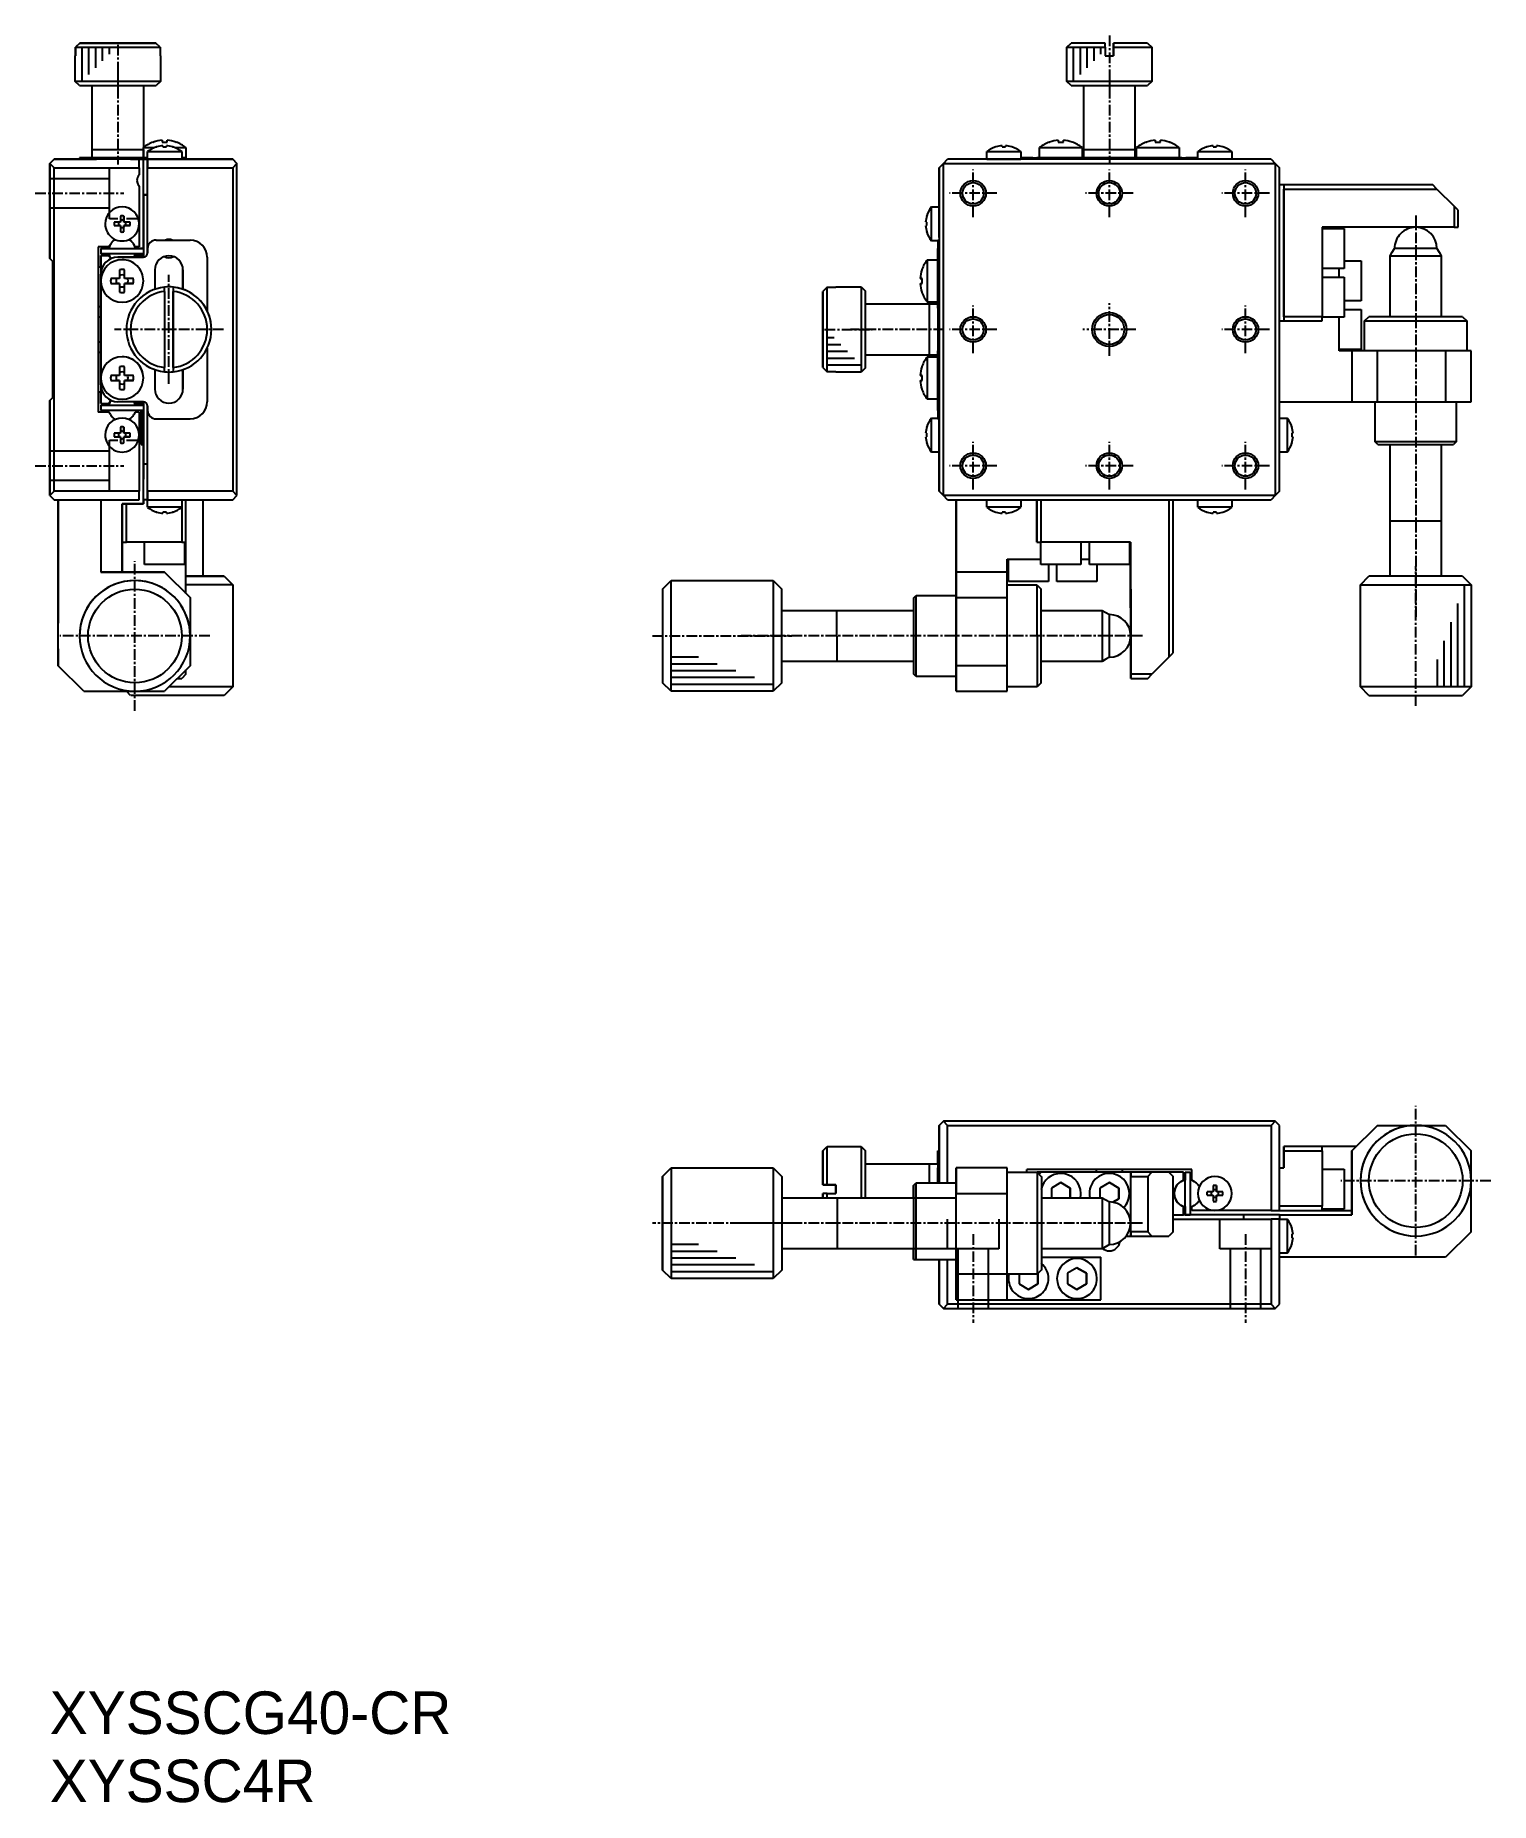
# Model space of a CAD drawing. Extents: x 116 to 287, y -152 to 56.
import ezdxf

# ---------------------------------------------------------------- set-up
doc = ezdxf.new("R2010")
doc.units = 0
doc.linetypes.add('CENTER', pattern=[2, 1.25, -0.25, 0.25, -0.25])
doc.layers.get('0').update_dxf_attribs({"linetype": 'CONTINUOUS'})
doc.layers.add('CENTER', color=1, linetype='CENTER')

msp = doc.modelspace()

# ---------------------------------------------------------------- texts
at = {"color": 7, "linetype": 'CONTINUOUS'}
for s, p in [('XYSSCG40-CR', (117.28, -143.94)), ('XYSSC4R', (117.28, -151.94))]:
    msp.add_text(s, height=5, dxfattribs=at).set_placement(p)

# ---------------------------------------------------------------- linework, layer by layer
at = {"color": 7, "linetype": 'CONTINUOUS'}
for p, q in [((120.81, 54.71), (120.31, 54.21)), ((120.31, 53.21), (120.31, 54.21)), ((120.31, 54.21), (120.31, 53.21)), ((120.31, 54.21), (130.26, 54.21)), ((129.76, 54.71), (120.81, 54.71)), ((120.81, 54.71), (129.76, 54.71)), ((129.76, 54.71), (120.81, 54.71)), ((120.81, 54.71), (129.76, 54.71)), ((130.26, 54.21), (129.76, 54.71)), ((130.26, 54.21), (130.26, 53.21)), ((236.78, 54.21), (237.28, 54.71)), ((236.78, 50.21), (236.78, 54.21)), ((236.78, 54.21), (241.28, 54.21)), ((241.28, 54.71), (237.28, 54.71)), ((241.28, 54.21), (241.28, 54.71)), ((241.28, 54.21), (241.28, 53.21)), ((242.28, 54.21), (242.28, 54.71)), ((242.28, 54.71), (242.28, 54.21)), ((242.28, 54.71), (242.28, 54.71)), ((246.28, 54.71), (242.28, 54.71)), ((242.28, 54.21), (242.28, 53.21)), ((242.28, 53.21), (242.28, 54.21)), ((242.28, 54.21), (246.78, 54.21)), ((246.28, 54.71), (246.78, 54.21)), ((246.78, 54.21), (246.78, 50.21)), ((120.28, 50.21), (120.28, 53.21)), ((120.28, 53.21), (120.31, 53.21)), ((120.31, 53.21), (120.28, 53.21)), ((130.28, 53.21), (130.26, 53.21)), ((130.26, 53.21), (130.28, 53.21)), ((130.28, 53.21), (130.28, 50.21)), ((241.28, 53.21), (242.28, 53.21)), ((120.78, 49.71), (120.28, 50.21)), ((130.28, 50.21), (120.28, 50.21)), ((130.28, 50.21), (129.78, 49.71)), ((237.28, 49.71), (236.78, 50.21)), ((246.78, 50.21), (236.78, 50.21)), ((246.78, 50.21), (246.28, 49.71)), ((120.78, 49.71), (129.78, 49.71)), ((122.28, 42.21), (122.28, 49.71)), ((128.28, 49.71), (128.28, 42.44)), ((237.28, 49.71), (246.28, 49.71)), ((238.78, 42.21), (238.78, 49.71)), ((244.78, 49.71), (244.78, 42.21)), ((122.28, 42.21), (125.28, 42.21)), ((122.28, 42.21), (125.28, 42.21)), ((122.28, 41.21), (122.28, 42.21)), ((125.28, 42.21), (128.28, 42.21)), ((125.28, 42.21), (128.28, 42.21)), ((128.28, 42.44), (129.6, 42.44)), ((128.28, 41.21), (128.28, 42.44)), ((128.28, 42.21), (128.28, 41.21)), ((128.78, 41.96), (130.78, 41.96)), ((128.78, 41.06), (128.78, 41.96)), ((129.43, 43.08), (129.47, 43.08)), ((129.47, 43.08), (129.43, 43.08)), ((129.83, 42.52), (129.86, 42.52)), ((129.86, 42.52), (129.83, 42.52)), ((130.48, 43.29), (130.48, 43.08)), ((130.48, 43.08), (131.08, 43.08)), ((130.58, 42.65), (130.58, 42.52)), ((130.58, 42.52), (130.98, 42.52)), ((130.78, 41.96), (132.78, 41.96)), ((130.98, 42.52), (130.98, 42.65)), ((131.08, 43.08), (131.08, 43.29)), ((131.73, 42.52), (131.71, 42.52)), ((131.71, 42.52), (131.73, 42.52)), ((131.97, 42.44), (133.28, 42.44)), ((132.13, 43.08), (132.1, 43.08)), ((132.1, 43.08), (132.13, 43.08)), ((132.78, 41.96), (132.78, 41.06)), ((133.28, 42.44), (133.28, 41.21)), ((227.38, 41.96), (231.38, 41.96)), ((227.38, 41.06), (227.38, 41.96)), ((228.43, 42.52), (228.46, 42.52)), ((229.18, 42.65), (229.18, 42.52)), ((229.18, 42.52), (229.58, 42.52)), ((229.58, 42.52), (229.58, 42.65)), ((230.31, 42.52), (230.33, 42.52)), ((231.38, 41.96), (231.38, 41.06)), ((233.58, 41.21), (233.58, 42.44)), ((233.58, 42.44), (238.58, 42.44)), ((234.73, 43.08), (234.77, 43.08)), ((235.78, 43.29), (235.78, 43.08)), ((235.78, 43.08), (236.38, 43.08)), ((236.38, 43.08), (236.38, 43.29)), ((237.4, 43.08), (237.43, 43.08)), ((238.58, 42.44), (238.58, 41.21)), ((238.78, 41.21), (238.78, 42.21)), ((238.78, 42.21), (244.78, 42.21)), ((238.78, 42.21), (244.78, 42.21)), ((244.78, 42.21), (244.78, 41.21)), ((244.98, 41.21), (244.98, 42.44)), ((244.98, 42.44), (249.98, 42.44)), ((246.13, 43.08), (246.17, 43.08)), ((247.18, 43.29), (247.18, 43.08)), ((247.18, 43.08), (247.78, 43.08)), ((247.78, 43.08), (247.78, 43.29)), ((248.8, 43.08), (248.83, 43.08)), ((249.98, 42.44), (249.98, 41.21)), ((252.18, 41.06), (252.18, 41.96)), ((252.18, 41.96), (256.18, 41.96)), ((253.23, 42.52), (253.26, 42.52)), ((253.98, 42.65), (253.98, 42.52)), ((253.98, 42.52), (254.38, 42.52)), ((254.38, 42.52), (254.38, 42.65)), ((255.11, 42.52), (255.13, 42.52)), ((256.18, 41.96), (256.18, 41.06)), ((117.78, 41.06), (117.28, 40.56)), ((117.28, 40.56), (117.78, 41.06)), ((117.28, 40.56), (117.28, 40.56)), ((117.28, 40.56), (117.78, 40.06)), ((117.28, 40.56), (117.28, 29.41)), ((117.28, 29.41), (117.28, 40.56)), ((117.78, 41.06), (117.78, 41.06)), ((117.78, 41.06), (120.78, 41.06)), ((127.78, 41.06), (117.78, 41.06)), ((117.78, 40.06), (127.78, 40.06)), ((117.78, 2.06), (117.78, 40.06)), ((119.71, 41.06), (120.78, 41.06)), ((120.78, 41.06), (119.71, 41.06)), ((119.71, 41.06), (120.78, 41.06)), ((120.78, 41.06), (119.71, 41.06)), ((120.78, 41.21), (120.78, 41.21)), ((122.78, 41.21), (120.78, 41.21)), ((120.78, 41.21), (120.78, 41.06)), ((120.78, 41.21), (120.78, 41.06)), ((120.78, 41.21), (122.28, 41.21)), ((120.78, 41.06), (121.65, 41.06)), ((120.78, 41.06), (122.78, 41.06)), ((120.78, 41.06), (120.78, 41.06)), ((123.63, 41.21), (122.28, 41.21)), ((126.78, 41.21), (122.78, 41.21)), ((126.78, 41.06), (122.78, 41.06)), ((125.28, 41.21), (123.63, 41.21)), ((123.63, 41.21), (126.93, 41.21)), ((128.28, 41.21), (125.28, 41.21)), ((127.78, 41.21), (126.78, 41.21)), ((126.78, 41.06), (127.78, 41.06)), ((128.28, 41.21), (127.78, 41.21)), ((127.78, 41.21), (127.78, 41.06)), ((127.78, 41.21), (127.78, 41.06)), ((127.78, 40.06), (127.78, 41.06)), ((127.78, 41.06), (127.78, 41.06)), ((127.78, 41.06), (128.28, 41.06)), ((127.78, 41.06), (127.78, 41.06)), ((127.78, 40.06), (127.78, 39.23)), ((128.78, 41.21), (128.28, 41.21)), ((128.28, 41.06), (129.24, 41.06)), ((128.28, 36.86), (128.28, 41.06)), ((128.28, 36.86), (128.28, 41.06)), ((128.78, 41.06), (130.78, 41.06)), ((128.78, 41.06), (128.78, 40.06)), ((128.78, 41.06), (129.24, 41.06)), ((128.78, 41.06), (128.78, 41.06)), ((128.78, 41.06), (129.03, 41.06)), ((129.03, 41.06), (128.78, 41.06)), ((128.78, 41.06), (128.78, 41.06)), ((128.78, 30.56), (128.78, 41.06)), ((138.78, 41.06), (128.78, 41.06)), ((128.78, 30.56), (128.78, 40.06)), ((128.78, 40.06), (138.78, 40.06)), ((129.24, 41.06), (129.41, 41.06)), ((129.36, 41.06), (129.24, 41.06)), ((129.41, 41.06), (129.66, 41.06)), ((129.66, 41.06), (129.78, 41.06)), ((130.78, 41.06), (132.78, 41.06)), ((131.78, 41.06), (131.91, 41.06)), ((131.91, 41.06), (132.16, 41.06)), ((132.16, 41.06), (132.11, 41.06)), ((132.33, 41.06), (132.16, 41.06)), ((132.16, 41.06), (132.33, 41.06)), ((132.33, 41.06), (133.28, 41.06)), ((132.33, 41.06), (133.58, 41.06)), ((133.28, 41.21), (132.78, 41.21)), ((133.28, 41.21), (133.28, 41.21)), ((133.28, 41.21), (133.28, 41.06)), ((133.28, 41.06), (133.28, 41.06)), ((133.28, 41.06), (133.58, 41.06)), ((133.28, 41.06), (138.78, 41.06)), ((133.58, 41.06), (133.58, 41.06)), ((133.58, 41.06), (133.58, 41.06)), ((139.28, 40.56), (138.78, 41.06)), ((138.78, 41.06), (139.28, 40.56)), ((138.78, 41.06), (138.78, 41.06)), ((138.78, 40.06), (139.28, 40.56)), ((138.78, 40.06), (138.78, 2.06)), ((139.28, 40.56), (139.28, 40.56)), ((139.28, 1.56), (139.28, 40.56)), ((221.78, 40.06), (222.28, 40.56)), ((221.78, 31.86), (221.78, 40.06)), ((221.78, 40.06), (221.78, 2.06)), ((222.28, 40.56), (222.78, 41.06)), ((222.28, 1.56), (222.28, 40.56)), ((222.28, 40.56), (261.28, 40.56)), ((260.78, 41.06), (222.78, 41.06)), ((227.38, 41.06), (231.38, 41.06)), ((228.38, 41.06), (228.38, 41.06)), ((230.38, 41.06), (230.38, 41.06)), ((231.28, 41.06), (231.28, 41.06)), ((231.28, 41.06), (231.28, 41.06)), ((232.28, 41.21), (231.38, 41.21)), ((232.78, 41.21), (232.28, 41.21)), ((232.78, 41.21), (233.28, 41.21)), ((233.28, 41.21), (233.28, 41.06)), ((235.28, 41.21), (233.28, 41.21)), ((233.28, 41.21), (233.28, 41.06)), ((235.28, 41.21), (236.08, 41.21)), ((236.08, 41.21), (235.28, 41.21)), ((248.28, 41.21), (236.08, 41.21)), ((244.98, 41.21), (249.98, 41.21)), ((250.28, 41.21), (248.28, 41.21)), ((250.28, 41.21), (250.28, 41.06)), ((250.28, 41.21), (250.28, 41.06)), ((250.28, 41.21), (250.78, 41.21)), ((251.28, 41.21), (250.78, 41.21)), ((252.18, 41.21), (251.28, 41.21)), ((260.78, 41.06), (261.28, 40.56)), ((261.28, 40.56), (261.78, 40.06)), ((261.28, 40.56), (261.28, 1.56)), ((261.78, 2.06), (261.78, 40.06)), ((117.28, 35.31), (117.28, 38.81)), ((117.28, 35.31), (117.28, 38.81)), ((117.28, 35.31), (117.28, 38.81)), ((117.28, 35.31), (117.28, 38.81)), ((127.53, 38.56), (127.54, 38.52)), ((127.54, 38.52), (127.54, 38.48)), ((127.54, 38.48), (127.54, 38.44)), ((127.54, 38.44), (127.55, 38.4)), ((127.55, 38.4), (127.56, 38.36)), ((127.56, 38.36), (127.57, 38.32)), ((127.57, 38.32), (127.58, 38.28)), ((127.58, 38.28), (127.59, 38.24)), ((127.59, 38.24), (127.61, 38.19)), ((127.61, 38.19), (127.62, 38.16)), ((127.62, 38.16), (127.64, 38.12)), ((127.64, 38.12), (127.66, 38.08)), ((127.66, 38.08), (127.68, 38.04)), ((127.68, 38.04), (127.7, 38.01)), ((127.7, 38.01), (127.73, 37.97)), ((127.73, 37.97), (127.76, 37.94)), ((127.76, 37.94), (127.78, 37.9)), ((127.78, 37.9), (127.78, 33.46)), ((128.28, 36.86), (128.28, 38.66)), ((128.28, 36.86), (128.28, 38.66)), ((262.28, 38.06), (261.78, 38.06)), ((262.28, 38.06), (262.28, 37.56)), ((279.78, 38.06), (262.28, 38.06)), ((262.28, 38.06), (262.28, 22.06)), ((262.28, 37.56), (280.28, 37.56)), ((262.28, 22.56), (262.28, 37.56)), ((280.28, 37.56), (279.78, 38.06)), ((280.28, 37.56), (282.28, 35.56)), ((128.78, 36.86), (128.28, 36.86)), ((128.28, 36.86), (128.78, 36.86)), ((128.28, 36.86), (128.28, 30.56)), ((128.28, 30.56), (128.28, 36.86)), ((220.89, 31.46), (220.89, 35.46)), ((220.89, 35.46), (221.78, 35.46)), ((282.78, 35.06), (282.28, 35.56)), ((282.28, 35.56), (282.28, 33.06)), ((125.58, 33.66), (124.86, 33.66)), ((124.86, 33.26), (125.58, 33.26)), ((124.86, 33.26), (125.4, 33.26)), ((125.58, 33.26), (125.4, 33.26)), ((125.58, 34.39), (125.58, 33.66)), ((125.58, 33.26), (125.58, 32.53)), ((125.98, 33.66), (125.98, 34.39)), ((125.98, 34.39), (125.98, 33.85)), ((125.98, 33.85), (125.98, 33.66)), ((126.71, 33.66), (125.98, 33.66)), ((125.98, 33.26), (126.71, 33.26)), ((125.98, 32.53), (125.98, 33.26)), ((126.17, 33.26), (125.98, 33.26)), ((125.98, 33.26), (125.98, 33.08)), ((126.71, 33.26), (126.17, 33.26)), ((127.78, 33.46), (127.78, 30.76)), ((220.33, 33.66), (220.2, 33.66)), ((220.2, 33.26), (220.33, 33.26)), ((220.33, 34.39), (220.33, 34.41)), ((220.33, 34.39), (220.33, 34.41)), ((220.33, 33.26), (220.33, 33.66)), ((282.78, 33.06), (282.78, 35.06)), ((125.98, 32.53), (125.98, 33.08)), ((129.78, 31.56), (130.89, 31.56)), ((129.78, 31.56), (133.78, 31.56)), ((130.89, 31.56), (131.68, 31.56)), ((131.68, 31.56), (133.78, 31.56)), ((220.33, 32.51), (220.33, 32.53)), ((220.33, 32.51), (220.33, 32.53)), ((221.63, 31.46), (220.89, 31.46)), ((221.63, 31.56), (221.63, 30.56)), ((221.63, 31.56), (221.78, 31.56)), ((221.63, 31.56), (221.63, 29.56)), ((282.28, 33.06), (266.78, 33.06)), ((266.78, 33.06), (266.78, 22.56)), ((266.78, 32.91), (269.38, 32.91)), ((269.38, 32.91), (269.38, 30.56)), ((282.28, 33.06), (282.78, 33.06)), ((117.63, 29.06), (117.28, 29.41)), ((117.28, 29.41), (117.28, 29.41)), ((124.24, 30.76), (122.98, 30.76)), ((122.98, 30.76), (122.98, 11.36)), ((123.28, 30.56), (123.28, 30.56)), ((124.23, 30.56), (123.28, 30.56)), ((123.28, 30.56), (128.28, 30.56)), ((123.28, 30.56), (123.28, 29.96)), ((123.28, 30.56), (123.28, 29.96)), ((123.28, 29.96), (123.28, 29.96)), ((128.28, 29.96), (123.28, 29.96)), ((124.24, 29.76), (123.28, 29.76)), ((123.28, 29.76), (123.28, 27.56)), ((123.28, 29.56), (123.28, 29.76)), ((123.28, 29.76), (123.28, 29.76)), ((123.28, 29.76), (124.24, 29.76)), ((123.28, 28.41), (123.28, 29.56)), ((124.23, 30.56), (124.13, 30.56)), ((124.23, 30.56), (124.13, 30.56)), ((124.23, 30.56), (124.13, 30.56)), ((124.23, 30.56), (124.13, 30.56)), ((124.23, 30.56), (124.13, 30.56)), ((124.23, 30.56), (124.13, 30.56)), ((124.23, 30.56), (124.13, 30.56)), ((124.23, 30.56), (124.13, 30.56)), ((124.13, 30.56), (124.23, 30.56)), ((124.13, 30.56), (124.23, 30.56)), ((124.13, 30.56), (124.23, 30.56)), ((124.13, 30.56), (124.23, 30.56)), ((124.13, 30.56), (124.23, 30.56)), ((124.13, 30.56), (124.23, 30.56)), ((124.13, 30.56), (124.23, 30.56)), ((124.13, 30.56), (127.43, 30.56)), ((124.41, 31.06), (124.24, 30.76)), ((124.24, 29.76), (124.41, 29.47)), ((124.24, 29.76), (124.24, 29.76)), ((124.39, 29.5), (124.24, 29.76)), ((124.36, 29.56), (124.36, 29.56)), ((124.36, 29.56), (124.36, 29.56)), ((125.28, 29.56), (128.28, 29.56)), ((128.28, 29.56), (125.28, 29.56)), ((127.33, 30.76), (127.16, 31.06)), ((127.21, 29.56), (127.33, 29.76)), ((127.33, 29.76), (127.21, 29.56)), ((127.21, 29.56), (127.21, 29.56)), ((127.21, 29.56), (127.21, 29.56)), ((127.78, 30.76), (127.33, 30.76)), ((128.28, 29.76), (127.33, 29.76)), ((127.33, 29.76), (127.33, 29.76)), ((127.33, 29.76), (128.28, 29.76)), ((128.28, 30.56), (127.34, 30.56)), ((127.43, 30.56), (127.34, 30.56)), ((127.43, 30.56), (127.34, 30.56)), ((127.34, 30.56), (127.43, 30.56)), ((127.43, 30.56), (127.34, 30.56)), ((127.34, 30.56), (127.43, 30.56)), ((127.43, 30.56), (127.34, 30.56)), ((127.34, 30.56), (127.43, 30.56)), ((127.43, 30.56), (127.34, 30.56)), ((127.34, 30.56), (127.43, 30.56)), ((127.43, 30.56), (127.34, 30.56)), ((127.34, 30.56), (127.43, 30.56)), ((127.43, 30.56), (127.34, 30.56)), ((127.34, 30.56), (127.43, 30.56)), ((127.43, 30.56), (127.34, 30.56)), ((127.34, 30.56), (127.43, 30.56)), ((128.28, 30.56), (128.28, 30.56)), ((128.28, 30.56), (128.28, 29.96)), ((128.28, 29.96), (128.28, 29.76)), ((128.28, 29.76), (128.28, 29.96)), ((128.28, 29.56), (128.28, 29.76)), ((128.28, 29.76), (128.28, 29.76)), ((128.78, 30.06), (128.78, 30.56)), ((128.78, 30.56), (128.78, 30.06)), ((135.78, 29.56), (135.78, 23.24)), ((220.41, 29.26), (221.63, 29.26)), ((220.41, 24.26), (220.41, 29.26)), ((221.63, 30.06), (221.63, 30.56)), ((221.63, 29.56), (221.63, 30.06)), ((221.63, 28.06), (221.63, 29.71)), ((221.63, 28.06), (221.63, 29.71)), ((221.63, 29.56), (221.63, 29.26)), ((221.63, 29.56), (221.63, 12.56)), ((269.38, 30.56), (269.38, 28.21)), ((269.38, 29.11), (271.38, 29.11)), ((271.38, 29.11), (271.38, 26.76)), ((274.78, 29.7), (275.03, 30.13)), ((274.78, 22.56), (274.78, 29.7)), ((274.78, 29.7), (280.78, 29.7)), ((275.03, 30.13), (275.28, 30.56)), ((280.28, 30.56), (275.28, 30.56)), ((280.28, 30.56), (280.53, 30.13)), ((280.53, 30.13), (280.78, 29.7)), ((280.78, 29.7), (280.78, 22.56)), ((117.63, 29.06), (117.63, 22.36)), ((117.63, 13.06), (117.63, 29.06)), ((117.63, 28.56), (117.63, 23.56)), ((117.63, 28.56), (117.63, 23.56)), ((117.63, 28.56), (117.63, 23.56)), ((117.63, 28.56), (117.63, 23.56)), ((122.98, 28.41), (123.28, 28.41)), ((123.28, 26.76), (123.28, 27.56)), ((123.28, 27.56), (123.28, 26.76)), ((125.48, 27.06), (124.47, 27.06)), ((125.48, 28.08), (125.48, 27.06)), ((126.08, 27.06), (126.08, 28.08)), ((127.1, 27.06), (126.08, 27.06)), ((129.63, 28.06), (129.63, 25.78)), ((132.93, 25.78), (132.93, 28.06)), ((132.93, 28.06), (132.93, 25.78)), ((219.77, 27.06), (219.56, 27.06)), ((219.56, 27.06), (219.77, 27.06)), ((219.77, 28.08), (219.77, 28.11)), ((219.77, 28.08), (219.77, 28.11)), ((219.77, 26.46), (219.77, 27.06)), ((221.63, 28.06), (221.63, 24.06)), ((221.63, 23.57), (221.63, 28.06)), ((269.38, 28.21), (266.78, 28.21)), ((266.78, 27.21), (269.38, 27.21)), ((268.78, 27.21), (268.78, 28.21)), ((269.38, 27.21), (269.38, 24.86)), ((123.28, 15.36), (123.28, 26.76)), ((123.28, 26.76), (123.28, 15.36)), ((124.47, 26.46), (125.48, 26.46)), ((124.47, 26.46), (125.14, 26.46)), ((125.48, 26.46), (125.14, 26.46)), ((125.48, 26.46), (125.48, 25.45)), ((126.08, 26.46), (127.1, 26.46)), ((126.08, 25.45), (126.08, 26.46)), ((126.43, 26.46), (126.08, 26.46)), ((127.1, 26.46), (126.43, 26.46)), ((130.78, 25.54), (130.78, 26.04)), ((130.78, 25.54), (130.78, 16.59)), ((131.78, 26.04), (131.78, 25.54)), ((131.78, 26.04), (131.78, 16.09)), ((131.78, 16.59), (131.78, 25.54)), ((208.63, 26.04), (208.13, 25.54)), ((208.13, 25.54), (208.13, 16.59)), ((208.13, 16.59), (208.13, 25.54)), ((208.63, 26.04), (209.63, 26.04)), ((208.63, 16.09), (208.63, 26.04)), ((209.63, 26.04), (209.63, 26.06)), ((209.63, 26.04), (209.63, 26.06)), ((209.63, 26.06), (212.63, 26.06)), ((212.63, 26.06), (213.13, 25.56)), ((212.63, 26.06), (212.63, 16.06)), ((213.13, 16.56), (213.13, 25.56)), ((219.56, 26.46), (219.77, 26.46)), ((219.77, 25.41), (219.77, 25.45)), ((219.77, 25.41), (219.77, 25.45)), ((271.38, 26.76), (271.38, 24.41)), ((117.63, 22.36), (117.63, 23.06)), ((117.63, 22.36), (117.63, 23.06)), ((123.28, 23.71), (122.98, 23.71)), ((213.13, 24.06), (220.63, 24.06)), ((221.63, 24.26), (220.41, 24.26)), ((220.63, 24.06), (221.63, 24.06)), ((220.63, 21.06), (220.63, 24.06)), ((220.63, 21.06), (220.63, 24.06)), ((221.63, 24.06), (221.63, 24.26)), ((269.38, 24.86), (269.38, 22.51)), ((271.38, 24.41), (269.38, 24.41)), ((269.38, 23.41), (271.38, 23.41)), ((271.38, 23.41), (271.38, 21.06)), ((122.98, 22.56), (123.28, 22.56)), ((220.63, 18.06), (220.63, 21.06)), ((220.63, 18.06), (220.63, 21.06)), ((261.78, 22.06), (262.28, 22.06)), ((262.28, 22.56), (262.28, 22.06)), ((266.78, 22.56), (262.28, 22.56)), ((262.28, 22.06), (266.78, 22.06)), ((266.78, 22.06), (266.78, 22.56)), ((269.38, 22.51), (266.78, 22.51)), ((268.78, 18.56), (268.78, 22.51)), ((271.38, 21.06), (271.38, 18.71)), ((271.78, 22.06), (272.28, 22.56)), ((271.78, 18.56), (271.78, 22.06)), ((271.78, 22.06), (283.78, 22.06)), ((283.28, 22.56), (272.28, 22.56)), ((283.28, 22.56), (283.78, 22.06)), ((283.78, 22.06), (283.78, 18.56)), ((117.63, 19.06), (117.63, 19.76)), ((117.63, 19.06), (117.63, 19.76)), ((117.63, 19.76), (117.63, 13.06)), ((123.28, 19.56), (122.98, 19.56)), ((135.78, 18.88), (135.78, 12.56)), ((271.38, 18.71), (268.78, 18.71)), ((117.63, 18.56), (117.63, 13.56)), ((117.63, 18.56), (117.63, 13.56)), ((117.63, 18.56), (117.63, 13.56)), ((117.63, 18.56), (117.63, 13.56)), ((122.98, 18.41), (123.28, 18.41)), ((125.48, 16.68), (125.48, 15.66)), ((126.08, 15.66), (126.08, 16.68)), ((220.63, 18.06), (213.13, 18.06)), ((219.77, 16.68), (219.77, 16.71)), ((219.77, 16.68), (219.77, 16.71)), ((220.41, 17.86), (221.63, 17.86)), ((220.41, 12.86), (220.41, 17.86)), ((221.63, 18.06), (220.63, 18.06)), ((221.63, 14.06), (221.63, 18.56)), ((221.63, 16.66), (221.63, 18.06)), ((221.63, 18.06), (221.63, 14.06)), ((221.63, 12.86), (221.63, 17.86)), ((221.63, 16.86), (221.63, 16.66)), ((221.63, 16.86), (221.63, 13.86)), ((221.63, 16.66), (221.63, 16.66)), ((270.28, 18.56), (268.78, 18.56)), ((273.28, 18.56), (270.28, 18.56)), ((270.28, 18.56), (270.28, 12.56)), ((270.28, 18.56), (270.28, 12.56)), ((281.28, 18.56), (273.28, 18.56)), ((273.28, 12.56), (273.28, 18.56)), ((284.28, 18.56), (281.28, 18.56)), ((281.28, 18.56), (281.28, 12.56)), ((284.28, 12.56), (284.28, 18.56)), ((123.28, 14.56), (123.28, 15.36)), ((123.28, 15.36), (123.28, 14.56)), ((123.28, 14.56), (123.28, 12.36)), ((125.48, 15.66), (124.47, 15.66)), ((124.47, 15.06), (125.48, 15.06)), ((124.47, 15.06), (125.14, 15.06)), ((125.48, 15.06), (125.14, 15.06)), ((125.48, 15.06), (125.48, 14.05)), ((127.1, 15.66), (126.08, 15.66)), ((126.08, 15.06), (127.1, 15.06)), ((126.08, 14.05), (126.08, 15.06)), ((126.43, 15.06), (126.08, 15.06)), ((127.1, 15.06), (126.43, 15.06)), ((129.63, 16.34), (129.63, 14.06)), ((130.78, 16.09), (130.78, 16.59)), ((131.78, 16.59), (131.78, 16.09)), ((132.93, 14.06), (132.93, 16.34)), ((132.93, 16.34), (132.93, 14.06)), ((208.13, 16.59), (208.63, 16.09)), ((209.63, 16.09), (208.63, 16.09)), ((209.63, 16.06), (209.63, 16.09)), ((209.63, 16.06), (209.63, 16.09)), ((212.63, 16.06), (209.63, 16.06)), ((213.13, 16.56), (212.63, 16.06)), ((219.77, 15.66), (219.56, 15.66)), ((219.56, 15.66), (219.77, 15.66)), ((219.56, 15.06), (219.77, 15.06)), ((219.77, 15.06), (219.77, 15.66)), ((117.28, 12.71), (117.63, 13.06)), ((117.63, 13.06), (117.28, 12.71)), ((117.28, 12.71), (117.28, 12.71)), ((117.28, 12.71), (117.28, 1.56)), ((117.28, 1.56), (117.28, 12.71)), ((117.63, 13.06), (117.63, 13.06)), ((123.28, 13.71), (122.98, 13.71)), ((123.28, 12.56), (123.28, 13.71)), ((123.28, 12.36), (123.28, 12.56)), ((124.41, 12.66), (124.24, 12.36)), ((124.36, 12.56), (124.36, 12.56)), ((128.28, 12.56), (125.28, 12.56)), ((127.33, 12.36), (127.21, 12.56)), ((128.28, 12.36), (128.28, 12.56)), ((219.77, 14.01), (219.77, 14.05)), ((219.77, 14.01), (219.77, 14.05)), ((221.63, 12.86), (220.41, 12.86)), ((221.63, 12.41), (221.63, 14.06)), ((221.63, 14.06), (221.63, 12.56)), ((221.63, 12.41), (221.63, 14.06)), ((221.63, 14.06), (221.63, 13.86)), ((221.63, 14.06), (221.63, 14.06)), ((221.63, 12.06), (221.63, 12.56)), ((221.63, 12.56), (221.63, 10.56)), ((261.78, 12.56), (270.28, 12.56)), ((270.28, 12.56), (273.28, 12.56)), ((273.03, 7.86), (273.03, 12.56)), ((273.28, 12.56), (281.28, 12.56)), ((281.28, 12.56), (284.28, 12.56)), ((282.53, 12.56), (282.53, 7.86)), ((124.24, 11.36), (122.98, 11.36)), ((124.24, 11.36), (122.98, 11.36)), ((123.28, 12.36), (124.24, 12.36)), ((123.28, 12.36), (123.28, 12.36)), ((123.28, 12.16), (123.28, 12.16)), ((123.28, 12.16), (123.28, 11.56)), ((123.28, 12.16), (123.28, 11.56)), ((124.23, 12.16), (123.28, 12.16)), ((123.28, 12.16), (128.28, 12.16)), ((123.28, 11.56), (123.28, 11.56)), ((128.28, 11.56), (123.28, 11.56)), ((124.23, 12.16), (124.13, 12.16)), ((124.23, 12.16), (124.13, 12.16)), ((124.23, 12.16), (124.13, 12.16)), ((124.23, 12.16), (124.13, 12.16)), ((124.23, 12.16), (124.13, 12.16)), ((124.23, 12.16), (124.13, 12.16)), ((124.23, 12.16), (124.13, 12.16)), ((124.23, 12.16), (124.13, 12.16)), ((124.13, 12.16), (124.23, 12.16)), ((124.13, 12.16), (124.23, 12.16)), ((124.13, 12.16), (124.23, 12.16)), ((124.13, 12.16), (124.23, 12.16)), ((124.13, 12.16), (124.23, 12.16)), ((124.13, 12.16), (124.23, 12.16)), ((124.13, 12.16), (124.23, 12.16)), ((124.13, 12.16), (127.43, 12.16)), ((124.41, 11.07), (124.24, 11.36)), ((124.24, 11.36), (124.24, 11.36)), ((124.39, 11.1), (124.24, 11.36)), ((127.33, 11.36), (127.16, 11.07)), ((127.33, 11.36), (127.18, 11.1)), ((127.33, 12.36), (128.28, 12.36)), ((127.78, 11.36), (127.33, 11.36)), ((127.33, 11.36), (127.33, 11.36)), ((127.78, 11.36), (127.33, 11.36)), ((128.28, 12.16), (127.34, 12.16)), ((127.43, 12.16), (127.34, 12.16)), ((127.43, 12.16), (127.34, 12.16)), ((127.34, 12.16), (127.43, 12.16)), ((127.43, 12.16), (127.34, 12.16)), ((127.34, 12.16), (127.43, 12.16)), ((127.43, 12.16), (127.34, 12.16)), ((127.34, 12.16), (127.43, 12.16)), ((127.43, 12.16), (127.34, 12.16)), ((127.34, 12.16), (127.43, 12.16)), ((127.43, 12.16), (127.34, 12.16)), ((127.34, 12.16), (127.43, 12.16)), ((127.43, 12.16), (127.34, 12.16)), ((127.34, 12.16), (127.43, 12.16)), ((127.43, 12.16), (127.34, 12.16)), ((127.34, 12.16), (127.43, 12.16)), ((127.78, 11.36), (127.78, 8.66)), ((127.78, 11.36), (127.78, 11.36)), ((128.03, 12.36), (128.03, 12.16)), ((128.03, 12.16), (128.03, 12.36)), ((128.03, 11.56), (128.03, 7.86)), ((128.03, 7.86), (128.03, 11.56)), ((128.28, 12.36), (128.28, 12.16)), ((128.28, 12.16), (128.28, 12.36)), ((128.28, 12.16), (128.28, 11.56)), ((128.28, 12.16), (128.28, 12.16)), ((128.28, 11.56), (128.28, 5.26)), ((128.28, 5.26), (128.28, 11.56)), ((128.78, 11.56), (128.78, 12.06)), ((128.78, 12.06), (128.78, 11.56)), ((128.78, 2.06), (128.78, 11.56)), ((128.78, 1.06), (128.78, 11.56)), ((129.78, 10.56), (133.78, 10.56)), ((220.89, 10.66), (221.63, 10.66)), ((220.89, 6.66), (220.89, 10.66)), ((221.63, 11.56), (221.63, 12.06)), ((221.63, 11.56), (221.63, 10.56)), ((221.63, 10.56), (221.78, 10.56)), ((221.78, 6.66), (221.78, 10.56)), ((221.78, 2.06), (221.78, 10.56)), ((261.78, 10.66), (262.68, 10.66)), ((262.68, 10.66), (262.68, 8.66)), ((125.58, 8.86), (124.86, 8.86)), ((124.86, 8.46), (125.58, 8.46)), ((124.86, 8.46), (125.4, 8.46)), ((125.58, 8.46), (125.4, 8.46)), ((125.58, 9.59), (125.58, 8.86)), ((125.58, 8.46), (125.58, 7.73)), ((125.98, 8.86), (125.98, 9.59)), ((125.98, 9.59), (125.98, 9.05)), ((125.98, 9.05), (125.98, 8.86)), ((126.71, 8.86), (125.98, 8.86)), ((125.98, 8.46), (126.71, 8.46)), ((125.98, 7.73), (125.98, 8.46)), ((126.17, 8.46), (125.98, 8.46)), ((125.98, 8.46), (125.98, 8.28)), ((126.71, 8.46), (126.17, 8.46)), ((127.78, 8.66), (127.78, 2.06)), ((220.33, 8.86), (220.2, 8.86)), ((220.2, 8.46), (220.33, 8.46)), ((220.33, 9.59), (220.33, 9.61)), ((220.33, 9.59), (220.33, 9.61)), ((220.33, 8.46), (220.33, 8.86)), ((221.78, 9.66), (221.78, 9.66)), ((262.68, 8.66), (262.68, 6.66)), ((263.24, 9.61), (263.24, 9.59)), ((263.24, 9.61), (263.24, 9.59)), ((263.24, 8.86), (263.24, 8.46)), ((263.37, 8.86), (263.24, 8.86)), ((263.24, 8.46), (263.37, 8.46)), ((117.28, 3.31), (117.28, 6.81)), ((117.28, 3.31), (117.28, 6.81)), ((117.28, 3.31), (117.28, 6.81)), ((117.28, 3.31), (117.28, 6.81)), ((125.98, 7.73), (125.98, 8.28)), ((128.28, 7.86), (128.03, 7.86)), ((128.03, 7.56), (128.03, 7.86)), ((128.03, 7.86), (128.03, 7.56)), ((128.03, 7.56), (128.28, 7.56)), ((220.33, 7.71), (220.33, 7.73)), ((220.33, 7.71), (220.33, 7.73)), ((221.78, 6.66), (220.89, 6.66)), ((221.78, 7.66), (221.78, 7.66)), ((262.68, 6.66), (261.78, 6.66)), ((263.24, 7.74), (263.24, 7.71)), ((263.24, 7.74), (263.24, 7.71)), ((273.33, 7.56), (273.03, 7.86)), ((282.53, 7.86), (273.03, 7.86)), ((273.33, 7.56), (282.23, 7.56)), ((274.78, -1.44), (274.78, 7.56)), ((280.78, 7.56), (280.78, -1.44)), ((282.53, 7.86), (282.23, 7.56)), ((128.28, 5.26), (128.78, 5.26)), ((128.28, 1.06), (128.28, 5.26)), ((128.28, 5.26), (128.28, 3.46)), ((128.28, 1.06), (128.28, 5.26)), ((128.28, 5.26), (128.28, 3.46)), ((117.78, 2.06), (117.28, 1.56)), ((117.28, 1.56), (117.28, 1.56)), ((117.28, 1.56), (117.78, 1.06)), ((127.78, 2.06), (117.78, 2.06)), ((117.78, 1.06), (127.78, 1.06)), ((118.28, -18.44), (118.28, 1.06)), ((118.28, 1.06), (118.28, -5.94)), ((123.28, 1.06), (123.28, -7.44)), ((125.78, 0.56), (125.78, 0.56)), ((126.28, 0.56), (125.78, 0.56)), ((125.78, 0.56), (126.28, 0.56)), ((125.78, 0.56), (125.78, -3.94)), ((125.78, -3.94), (125.78, 0.56)), ((126.28, 0.56), (128.28, 0.56)), ((128.28, 0.56), (126.28, 0.56)), ((126.28, -3.94), (126.28, 0.56)), ((127.78, 1.06), (127.78, 2.06)), ((128.28, 1.06), (128.28, 1.06)), ((128.28, 0.56), (128.28, 1.06)), ((128.28, 1.06), (128.28, 0.56)), ((128.78, 1.06), (128.28, 1.06)), ((128.28, 0.56), (128.28, 0.56)), ((128.78, 2.06), (128.78, 1.06)), ((138.78, 2.06), (128.78, 2.06)), ((128.78, 0.17), (128.78, 1.06)), ((128.78, 1.06), (138.78, 1.06)), ((132.78, 0.17), (128.78, 0.17)), ((132.78, 1.06), (132.78, 0.17)), ((132.78, 0.17), (132.78, -3.94)), ((133.28, -3.94), (133.28, 1.06)), ((135.28, 1.06), (135.28, -1.44)), ((139.28, 1.56), (138.78, 2.06)), ((138.78, 1.06), (139.28, 1.56)), ((222.28, 1.56), (221.78, 2.06)), ((222.78, 1.06), (222.28, 1.56)), ((261.28, 1.56), (222.28, 1.56)), ((222.78, 1.06), (240.28, 1.06)), ((223.78, 1.06), (223.78, -7.44)), ((223.78, -7.44), (223.78, 1.06)), ((227.38, 0.17), (227.38, 1.06)), ((231.38, 0.17), (227.38, 0.17)), ((231.38, 1.06), (231.38, 0.17)), ((233.28, 0.56), (233.28, 1.06)), ((233.28, 1.06), (233.28, -3.94)), ((233.28, -3.94), (233.28, 0.56)), ((233.78, -3.94), (233.78, 1.06)), ((240.28, 1.06), (240.48, 1.06)), ((240.48, 1.06), (243.08, 1.06)), ((243.08, 1.06), (243.28, 1.06)), ((243.28, 1.06), (246.18, 1.06)), ((246.18, 1.06), (248.78, 1.06)), ((248.78, 1.06), (260.78, 1.06)), ((248.78, 1.06), (248.79, -17.44)), ((249.29, -16.94), (249.28, 1.06)), ((252.18, 0.17), (252.18, 1.06)), ((256.18, 0.17), (252.18, 0.17)), ((256.18, 1.06), (256.18, 0.17)), ((261.28, 1.56), (260.78, 1.06)), ((261.78, 2.06), (261.28, 1.56)), ((129.83, -0.39), (129.86, -0.39)), ((129.86, -0.39), (129.83, -0.39)), ((130.58, -0.39), (130.58, -0.52)), ((130.98, -0.39), (130.58, -0.39)), ((130.98, -0.52), (130.98, -0.39)), ((131.73, -0.39), (131.71, -0.39)), ((131.71, -0.39), (131.73, -0.39)), ((135.28, -1.43), (135.28, -7.94)), ((228.46, -0.39), (228.43, -0.39)), ((229.18, -0.39), (229.18, -0.52)), ((229.58, -0.39), (229.18, -0.39)), ((229.58, -0.52), (229.58, -0.39)), ((230.33, -0.39), (230.31, -0.39)), ((253.26, -0.39), (253.23, -0.39)), ((253.98, -0.39), (253.98, -0.52)), ((254.38, -0.39), (253.98, -0.39)), ((254.38, -0.52), (254.38, -0.39)), ((255.13, -0.39), (255.11, -0.39)), ((274.78, -1.44), (274.78, -1.43)), ((274.78, -1.44), (274.78, -1.44)), ((274.78, -7.94), (274.78, -1.44)), ((280.78, -1.44), (274.78, -1.44)), ((280.78, -1.43), (280.78, -1.44)), ((280.78, -1.44), (280.78, -1.44)), ((280.78, -1.44), (280.78, -7.94)), ((125.78, -3.94), (125.78, -3.94)), ((125.78, -3.94), (125.78, -3.94)), ((125.78, -7.44), (125.78, -3.94)), ((125.78, -3.94), (125.78, -7.44)), ((125.78, -3.94), (126.28, -3.94)), ((132.78, -3.94), (126.28, -3.94)), ((128.43, -6.54), (128.43, -3.94)), ((132.78, -3.94), (133.28, -3.94)), ((133.13, -3.94), (133.13, -6.54)), ((133.28, -9.94), (133.28, -3.94)), ((233.28, -3.94), (233.78, -3.94)), ((233.73, -6.54), (233.73, -3.94)), ((244.28, -3.94), (233.78, -3.94)), ((238.43, -3.94), (238.43, -6.54)), ((239.43, -6.54), (239.43, -3.94)), ((244.13, -3.94), (244.13, -6.54)), ((244.28, -3.94), (244.29, -14.94)), ((244.29, -19.44), (244.28, -3.94)), ((118.28, -5.94), (118.28, -5.94)), ((118.28, -5.94), (118.28, -13.44)), ((229.78, -7.44), (229.78, -5.94)), ((229.78, -5.94), (233.73, -5.94)), ((229.93, -8.54), (229.93, -5.94)), ((238.43, -5.94), (239.43, -5.94)), ((123.28, -7.44), (130.78, -7.44)), ((130.78, -7.44), (123.28, -7.44)), ((133.13, -6.54), (128.43, -6.54)), ((130.78, -7.44), (130.78, -7.44)), ((130.78, -7.44), (133.78, -10.44)), ((133.78, -10.44), (130.78, -7.44)), ((133.28, -7.94), (135.28, -7.94)), ((135.28, -7.94), (133.28, -7.94)), ((137.78, -7.94), (138.78, -8.94)), ((223.78, -10.19), (223.78, -7.44)), ((223.78, -7.44), (223.78, -10.44)), ((229.78, -7.44), (223.78, -7.44)), ((229.78, -10.44), (229.78, -7.44)), ((238.43, -6.54), (233.73, -6.54)), ((234.63, -6.54), (234.63, -8.54)), ((235.63, -8.54), (235.63, -6.54)), ((244.13, -6.54), (239.43, -6.54)), ((240.33, -6.54), (240.33, -8.54)), ((271.28, -8.94), (272.28, -7.94)), ((283.28, -7.94), (272.28, -7.94)), ((283.28, -7.94), (284.28, -8.94)), ((138.78, -8.94), (138.78, -20.94)), ((189.28, -9.44), (190.28, -8.44)), ((189.28, -9.44), (189.29, -20.44)), ((189.28, -9.44), (189.29, -20.44)), ((190.28, -8.44), (190.28, -8.44)), ((190.29, -21.44), (190.28, -8.44)), ((190.28, -8.44), (202.28, -8.44)), ((202.28, -8.44), (203.28, -9.44)), ((202.28, -8.44), (202.29, -21.44)), ((203.28, -20.44), (203.28, -9.44)), ((218.78, -10.49), (219.08, -10.19)), ((219.08, -19.69), (219.08, -10.19)), ((219.08, -10.19), (223.78, -10.19)), ((223.78, -19.69), (223.78, -10.19)), ((229.78, -8.94), (233.28, -8.94)), ((234.63, -8.54), (229.93, -8.54)), ((233.28, -8.94), (233.78, -9.44)), ((233.28, -8.94), (233.29, -20.94)), ((233.78, -20.44), (233.78, -9.44)), ((240.33, -8.54), (235.63, -8.54)), ((271.28, -8.94), (284.28, -8.94)), ((271.29, -20.94), (271.28, -8.94)), ((284.28, -8.94), (284.29, -20.94)), ((133.78, -10.44), (133.78, -10.44)), ((133.78, -10.44), (133.78, -14.94)), ((203.28, -11.94), (209.78, -11.94)), ((209.78, -11.94), (209.79, -11.94)), ((209.78, -11.94), (209.78, -11.94)), ((209.78, -11.94), (218.78, -11.94)), ((209.79, -17.94), (209.78, -11.94)), ((218.78, -10.49), (218.78, -11.94)), ((218.78, -10.49), (218.78, -19.39)), ((223.78, -10.44), (229.78, -10.44)), ((223.78, -10.44), (223.78, -18.44)), ((229.79, -18.44), (229.78, -10.44)), ((233.78, -11.94), (240.92, -11.94)), ((240.92, -11.94), (241.35, -12.19)), ((240.92, -11.94), (240.92, -17.94)), ((241.35, -12.19), (241.79, -12.44)), ((241.79, -17.44), (241.79, -12.44)), ((118.28, -16.44), (118.28, -18.44)), ((120.78, -14.94), (120.78, -14.94)), ((133.78, -14.94), (133.78, -14.94)), ((133.78, -14.94), (133.78, -18.44)), ((244.29, -14.94), (244.29, -19.44)), ((118.28, -18.44), (118.28, -18.44)), ((121.28, -21.44), (118.28, -18.44)), ((133.78, -18.44), (130.78, -21.44)), ((209.79, -17.94), (203.28, -17.94)), ((209.79, -17.94), (209.78, -17.94)), ((209.79, -17.94), (209.79, -17.94)), ((209.79, -17.94), (209.79, -17.94)), ((218.78, -17.94), (209.79, -17.94)), ((218.78, -17.94), (218.78, -19.39)), ((223.78, -18.44), (223.78, -21.44)), ((229.79, -18.44), (223.78, -18.44)), ((229.79, -21.44), (229.79, -18.44)), ((240.92, -17.94), (233.78, -17.94)), ((241.35, -17.69), (240.92, -17.94)), ((241.79, -17.44), (241.35, -17.69)), ((248.79, -17.44), (246.79, -19.44)), ((248.79, -17.44), (249.29, -16.94)), ((132.29, -19.94), (132.78, -19.94)), ((133.28, -19.44), (132.78, -19.94)), ((133.28, -19.44), (133.28, -18.94)), ((190.29, -21.44), (189.29, -20.44)), ((203.28, -20.44), (202.29, -21.44)), ((219.08, -19.69), (218.78, -19.39)), ((223.78, -19.69), (219.08, -19.69)), ((223.78, -21.44), (223.78, -19.69)), ((233.78, -20.44), (233.29, -20.94)), ((244.29, -19.94), (244.29, -19.44)), ((244.29, -19.44), (244.29, -19.94)), ((246.79, -19.44), (244.29, -19.44)), ((244.29, -19.94), (246.29, -19.94)), ((246.29, -19.94), (246.79, -19.44)), ((121.28, -21.44), (127.19, -21.44)), ((126.78, -21.94), (126.29, -21.44)), ((127.38, -21.44), (130.78, -21.44)), ((132.34, -20.94), (131.29, -20.94)), ((138.78, -20.94), (137.78, -21.94)), ((202.29, -21.44), (190.29, -21.44)), ((223.78, -21.44), (229.79, -21.44)), ((233.29, -20.94), (229.79, -20.94)), ((271.29, -20.94), (271.29, -20.94)), ((272.29, -21.94), (271.29, -20.94)), ((284.29, -20.94), (271.29, -20.94)), ((272.29, -21.94), (283.29, -21.94)), ((272.29, -21.94), (283.29, -21.94)), ((284.29, -20.94), (283.29, -21.94)), ((222.28, -71.94), (221.78, -72.44)), ((221.78, -72.44), (222.28, -71.94)), ((221.78, -72.44), (221.78, -72.44)), ((221.78, -72.44), (221.78, -79.19)), ((221.78, -75.44), (221.78, -72.44)), ((222.78, -72.44), (222.28, -71.94)), ((222.28, -71.94), (222.28, -71.94)), ((227.28, -71.94), (222.28, -71.94)), ((222.78, -79.19), (222.78, -72.44)), ((222.78, -72.44), (260.78, -72.44)), ((227.28, -71.94), (227.28, -71.94)), ((227.28, -71.94), (227.28, -71.94)), ((243.08, -71.94), (227.28, -71.94)), ((243.28, -71.94), (243.08, -71.94)), ((243.08, -71.94), (243.08, -71.94)), ((243.28, -71.94), (243.28, -71.94)), ((259.28, -71.94), (243.28, -71.94)), ((259.28, -71.94), (259.28, -71.94)), ((259.28, -71.94), (259.28, -71.94)), ((261.28, -71.94), (259.28, -71.94)), ((261.28, -71.94), (260.78, -72.44)), ((260.78, -72.44), (260.78, -82.44)), ((261.78, -72.44), (261.28, -71.94)), ((261.78, -82.44), (261.78, -72.44)), ((270.28, -75.44), (273.28, -72.44)), ((273.28, -72.44), (270.28, -75.44)), ((273.28, -72.44), (273.28, -72.44)), ((273.28, -72.44), (277.79, -72.44)), ((277.78, -72.44), (277.79, -72.44)), ((277.79, -72.44), (281.28, -72.44)), ((281.28, -72.44), (284.28, -75.44)), ((208.13, -75.44), (208.63, -74.94)), ((208.13, -75.44), (208.13, -79.44)), ((208.13, -79.44), (208.13, -75.44)), ((208.63, -79.44), (208.63, -74.94)), ((208.63, -74.94), (212.63, -74.94)), ((212.63, -74.94), (213.13, -75.44)), ((212.63, -74.94), (212.63, -79.94)), ((213.13, -79.94), (213.13, -75.44)), ((221.63, -75.44), (221.63, -75.44)), ((221.63, -76.94), (221.63, -75.44)), ((221.63, -75.44), (221.63, -77.44)), ((221.63, -75.44), (221.78, -75.44)), ((221.78, -77.44), (221.78, -75.44)), ((262.28, -74.94), (262.28, -75.44)), ((262.28, -74.94), (262.28, -74.94)), ((262.28, -75.44), (262.28, -74.94)), ((266.78, -74.94), (262.28, -74.94)), ((262.28, -77.44), (262.28, -75.44)), ((262.28, -75.44), (262.28, -77.44)), ((262.28, -75.44), (266.78, -75.44)), ((266.78, -75.44), (266.78, -74.94)), ((270.78, -74.94), (266.78, -74.94)), ((266.78, -75.44), (266.78, -81.94)), ((270.28, -75.44), (270.28, -75.44)), ((270.28, -82.94), (270.28, -75.44)), ((270.28, -75.44), (270.28, -82.94)), ((284.28, -78.84), (284.28, -75.44)), ((189.29, -78.44), (190.29, -77.44)), ((190.29, -77.44), (202.29, -77.44)), ((202.29, -77.44), (203.28, -78.44)), ((213.13, -76.94), (220.63, -76.94)), ((220.63, -76.94), (221.63, -76.94)), ((220.63, -79.19), (220.63, -76.94)), ((220.63, -79.19), (220.63, -76.94)), ((221.63, -76.94), (221.63, -79.19)), ((221.63, -79.19), (221.63, -77.44)), ((221.63, -79.19), (221.63, -78.29)), ((221.78, -79.19), (221.78, -77.44)), ((223.78, -77.44), (223.78, -77.44)), ((223.78, -79.19), (223.78, -77.44)), ((223.78, -77.44), (223.78, -80.44)), ((229.79, -77.44), (223.78, -77.44)), ((229.79, -80.44), (229.79, -77.44)), ((229.79, -77.94), (233.29, -77.94)), ((232.08, -77.94), (232.08, -77.64)), ((240.28, -77.64), (232.08, -77.64)), ((233.78, -77.94), (233.29, -77.94)), ((233.29, -77.94), (233.78, -78.44)), ((233.53, -78.19), (233.78, -77.94)), ((233.78, -77.94), (233.53, -78.19)), ((238.08, -77.94), (233.78, -77.94)), ((244.28, -77.94), (238.08, -77.94)), ((240.48, -77.64), (240.28, -77.64)), ((240.28, -77.94), (240.28, -77.64)), ((240.71, -77.64), (240.48, -77.64)), ((240.48, -77.64), (240.48, -77.64)), ((251.48, -77.64), (240.71, -77.64)), ((243.28, -77.64), (243.28, -77.94)), ((244.29, -77.94), (244.28, -77.94)), ((244.28, -77.94), (244.28, -83.9)), ((244.29, -77.94), (244.29, -78.44)), ((246.79, -77.94), (244.29, -77.94)), ((244.29, -78.44), (246.29, -78.44)), ((244.29, -84.94), (244.29, -78.44)), ((246.29, -78.44), (246.79, -77.94)), ((246.29, -78.44), (246.29, -84.94)), ((248.08, -77.94), (246.79, -77.94)), ((248.79, -77.94), (248.08, -77.94)), ((250.48, -77.94), (248.79, -77.94)), ((248.79, -77.94), (249.29, -78.44)), ((249.29, -84.94), (249.29, -78.44)), ((250.48, -78.89), (250.19, -79.06)), ((250.48, -78.89), (250.48, -77.94)), ((250.68, -77.94), (250.68, -77.94)), ((250.68, -77.94), (250.68, -78.88)), ((250.68, -77.94), (251.28, -77.94)), ((250.68, -82.94), (250.68, -77.94)), ((250.68, -78.79), (250.68, -78.88)), ((250.68, -78.79), (250.68, -78.88)), ((250.68, -78.88), (250.68, -78.79)), ((250.68, -78.79), (250.68, -78.88)), ((250.68, -78.88), (250.68, -78.79)), ((250.68, -78.79), (250.68, -78.88)), ((250.68, -78.88), (250.68, -78.79)), ((250.68, -78.79), (250.68, -78.88)), ((250.68, -78.88), (250.68, -78.79)), ((250.68, -78.79), (250.68, -78.88)), ((250.68, -78.88), (250.68, -78.79)), ((250.68, -78.79), (250.68, -78.88)), ((250.68, -78.88), (250.68, -78.79)), ((250.68, -78.79), (250.68, -78.88)), ((250.68, -78.88), (250.68, -78.79)), ((250.68, -82.09), (250.68, -78.79)), ((251.28, -77.94), (251.28, -82.94)), ((251.48, -78.89), (251.48, -77.64)), ((251.48, -78.89), (251.48, -77.64)), ((251.78, -79.06), (251.48, -78.89)), ((251.48, -78.89), (251.48, -78.89)), ((251.75, -79.05), (251.48, -78.89)), ((261.78, -77.44), (262.28, -77.44)), ((266.78, -77.59), (269.38, -77.59)), ((269.38, -77.59), (269.38, -82.29)), ((203.28, -80.94), (209.79, -80.94)), ((208.63, -79.44), (208.13, -79.44)), ((208.13, -79.44), (208.63, -79.44)), ((208.13, -79.44), (208.13, -79.44)), ((208.13, -80.94), (208.13, -80.44)), ((208.63, -80.44), (208.13, -80.44)), ((208.13, -80.44), (208.13, -80.94)), ((208.13, -80.44), (208.13, -80.44)), ((208.63, -79.44), (209.63, -79.44)), ((209.63, -79.44), (208.63, -79.44)), ((208.63, -80.44), (209.63, -80.44)), ((208.63, -80.94), (208.63, -80.44)), ((209.63, -79.44), (209.63, -80.44)), ((209.63, -80.44), (209.63, -79.44)), ((209.63, -79.44), (209.63, -79.44)), ((209.78, -80.94), (223.78, -80.94)), ((209.79, -80.94), (209.79, -86.94)), ((212.63, -79.94), (212.63, -80.94)), ((213.13, -80.94), (213.13, -79.94)), ((218.78, -80.94), (218.78, -79.49)), ((218.78, -79.49), (219.08, -79.19)), ((218.78, -79.49), (218.78, -88.19)), ((219.08, -79.19), (223.78, -79.19)), ((219.08, -88.19), (219.08, -79.19)), ((223.78, -83.94), (223.78, -79.19)), ((223.78, -80.44), (229.79, -80.44)), ((223.78, -89.94), (223.78, -80.44)), ((229.79, -89.94), (229.79, -80.44)), ((233.78, -80.94), (240.92, -80.94)), ((236.08, -79.17), (234.98, -79.8)), ((234.98, -79.8), (234.98, -80.94)), ((237.18, -79.8), (236.08, -79.17)), ((236.08, -79.17), (237.18, -79.8)), ((237.18, -80.94), (237.18, -79.8)), ((237.18, -79.8), (237.18, -80.94)), ((241.78, -79.17), (240.68, -79.8)), ((240.68, -79.8), (240.68, -80.94)), ((240.92, -80.94), (240.92, -83.96)), ((240.92, -80.94), (241.79, -81.44)), ((242.88, -79.8), (241.78, -79.17)), ((241.78, -79.17), (242.88, -79.8)), ((242.88, -81.07), (242.88, -79.8)), ((242.88, -79.8), (242.88, -81.07)), ((253.98, -80.24), (253.26, -80.24)), ((253.26, -80.64), (253.98, -80.64)), ((253.98, -79.51), (253.98, -80.24)), ((253.98, -80.64), (253.98, -81.36)), ((254.38, -80.24), (254.38, -79.51)), ((254.38, -79.51), (254.38, -80.05)), ((254.38, -80.05), (254.38, -80.24)), ((255.11, -80.24), (254.38, -80.24)), ((254.38, -80.64), (254.38, -80.82)), ((254.38, -80.64), (255.11, -80.64)), ((254.38, -81.36), (254.38, -80.64)), ((254.38, -81.36), (254.38, -80.82)), ((284.28, -84.94), (284.28, -79.03)), ((241.79, -83.96), (241.79, -81.44)), ((242.19, -81.47), (242.88, -81.07)), ((242.88, -81.07), (242.19, -81.47)), ((249.29, -82.94), (250.48, -82.94)), ((250.19, -81.81), (250.48, -81.98)), ((250.28, -81.86), (250.28, -81.86)), ((250.48, -82.94), (250.48, -81.98)), ((257.58, -82.94), (250.48, -82.94)), ((250.68, -81.99), (250.68, -82.09)), ((250.68, -81.99), (250.68, -82.09)), ((250.68, -81.99), (250.68, -82.09)), ((250.68, -81.99), (250.68, -82.09)), ((250.68, -81.99), (250.68, -82.94)), ((250.68, -81.99), (250.68, -82.09)), ((250.68, -81.99), (250.68, -82.09)), ((250.68, -81.99), (250.68, -82.09)), ((250.68, -81.99), (250.68, -82.09)), ((250.68, -82.09), (250.68, -81.99)), ((250.68, -82.09), (250.68, -81.99)), ((250.68, -82.09), (250.68, -81.99)), ((250.68, -82.09), (250.68, -81.99)), ((250.68, -82.09), (250.68, -81.99)), ((250.68, -82.09), (250.68, -81.99)), ((250.68, -82.09), (250.68, -81.99)), ((250.68, -82.94), (250.68, -82.94)), ((250.68, -82.94), (251.28, -82.94)), ((251.48, -81.98), (251.78, -81.81)), ((251.48, -81.98), (251.75, -81.83)), ((251.48, -82.44), (251.48, -81.98)), ((251.48, -81.98), (251.48, -81.98)), ((251.48, -82.44), (251.48, -81.98)), ((251.48, -82.44), (251.48, -82.44)), ((254.18, -82.44), (251.48, -82.44)), ((260.78, -82.44), (254.18, -82.44)), ((257.58, -83.44), (257.58, -82.94)), ((261.78, -82.94), (257.58, -82.94)), ((260.78, -82.44), (261.78, -82.44)), ((266.78, -81.94), (261.78, -81.94)), ((261.78, -82.44), (266.78, -82.44)), ((261.78, -82.94), (261.78, -83.44)), ((261.78, -82.94), (270.28, -82.94)), ((266.78, -82.44), (266.78, -81.94)), ((269.38, -82.29), (266.78, -82.29)), ((266.78, -82.44), (270.28, -82.44)), ((223.78, -88.19), (223.78, -83.94)), ((240.92, -83.96), (240.92, -86.94)), ((241.79, -86.44), (241.79, -83.96)), ((244.28, -83.97), (244.28, -85.44)), ((244.29, -84.94), (244.29, -85.44)), ((246.29, -84.94), (244.29, -84.94)), ((246.79, -85.44), (246.29, -84.94)), ((249.29, -84.94), (248.79, -85.44)), ((249.29, -83.44), (260.78, -83.44)), ((261.78, -83.44), (260.78, -83.44)), ((260.78, -83.44), (260.78, -93.44)), ((261.78, -83.44), (262.68, -83.44)), ((261.78, -93.44), (261.78, -83.44)), ((262.68, -83.44), (262.68, -87.44)), ((263.24, -84.49), (263.24, -84.51)), ((263.24, -84.51), (263.24, -84.49)), ((284.28, -84.94), (281.28, -87.94)), ((209.79, -86.94), (203.28, -86.94)), ((223.78, -86.94), (209.78, -86.94)), ((218.78, -88.19), (218.78, -86.94)), ((240.92, -86.94), (233.78, -86.94)), ((241.79, -86.44), (240.92, -86.94)), ((243.79, -85.44), (244.28, -85.44)), ((244.28, -85.44), (244.29, -85.44)), ((244.29, -85.44), (246.79, -85.44)), ((246.79, -85.44), (248.79, -85.44)), ((263.24, -85.24), (263.24, -85.64)), ((263.37, -85.24), (263.24, -85.24)), ((263.24, -85.64), (263.37, -85.64)), ((263.24, -86.39), (263.24, -86.36)), ((263.24, -86.36), (263.24, -86.39)), ((277.79, -85.44), (277.78, -85.44)), ((218.78, -88.19), (219.08, -88.19)), ((219.08, -88.19), (223.78, -88.19)), ((221.78, -88.19), (221.78, -88.24)), ((221.78, -88.19), (221.78, -88.24)), ((221.78, -88.19), (221.78, -93.44)), ((221.78, -93.44), (221.78, -88.19)), ((221.78, -88.24), (221.78, -88.24)), ((222.78, -93.44), (222.78, -88.19)), ((223.78, -92.94), (223.78, -88.19)), ((223.78, -88.69), (223.78, -88.19)), ((223.78, -88.19), (223.78, -88.69)), ((233.78, -87.94), (240.78, -87.94)), ((237.98, -89.17), (236.88, -89.8)), ((239.08, -89.8), (237.98, -89.17)), ((237.98, -89.17), (239.08, -89.8)), ((240.78, -92.94), (240.78, -87.94)), ((262.68, -87.44), (261.78, -87.44)), ((281.28, -87.94), (261.78, -87.94)), ((190.29, -90.44), (189.29, -89.44)), ((202.29, -90.44), (190.29, -90.44)), ((203.28, -89.44), (202.29, -90.44)), ((221.78, -89.86), (221.78, -90.94)), ((221.78, -92.01), (221.78, -89.86)), ((221.78, -89.86), (221.78, -90.94)), ((221.78, -92.01), (221.78, -89.86)), ((221.78, -90.94), (221.78, -92.01)), ((221.78, -90.94), (221.78, -92.01)), ((223.78, -89.94), (223.78, -92.94)), ((229.79, -89.94), (223.78, -89.94)), ((229.79, -92.94), (229.79, -89.94)), ((233.29, -89.94), (229.79, -89.94)), ((231.18, -89.94), (231.18, -91.07)), ((231.18, -91.07), (232.28, -91.71)), ((232.28, -91.71), (233.38, -91.07)), ((233.38, -91.07), (232.28, -91.71)), ((233.78, -89.44), (233.29, -89.94)), ((233.38, -91.07), (233.38, -89.84)), ((233.38, -89.84), (233.38, -91.07)), ((236.88, -89.8), (236.88, -91.07)), ((236.88, -91.07), (237.98, -91.71)), ((237.98, -91.71), (239.08, -91.07)), ((239.08, -91.07), (237.98, -91.71)), ((239.08, -91.07), (239.08, -89.8)), ((239.08, -89.8), (239.08, -91.07)), ((223.78, -92.94), (223.78, -92.94)), ((223.78, -92.94), (229.79, -92.94)), ((229.79, -92.94), (240.78, -92.94)), ((221.78, -93.44), (222.28, -93.94)), ((222.28, -93.94), (221.78, -93.44)), ((221.78, -93.44), (221.78, -93.44)), ((221.93, -93.59), (222.28, -93.94)), ((221.93, -93.59), (221.93, -93.59)), ((222.28, -93.94), (221.93, -93.59)), ((222.28, -93.94), (222.78, -93.44)), ((222.28, -93.94), (222.28, -93.94)), ((222.28, -93.94), (222.28, -93.94)), ((222.28, -93.94), (222.28, -93.94)), ((222.28, -93.94), (261.28, -93.94)), ((260.78, -93.44), (222.78, -93.44)), ((260.78, -93.44), (261.28, -93.94)), ((261.28, -93.94), (261.78, -93.44))]:
    msp.add_line(p, q, dxfattribs=at)
at = {"color": 3, "linetype": 'CONTINUOUS'}
for p, q in [((121.08, 50.21), (121.08, 54.21)), ((121.88, 51.01), (121.88, 54.21)), ((122.68, 51.81), (122.68, 54.21)), ((123.48, 52.61), (123.48, 54.21)), ((124.28, 53.41), (124.28, 54.21)), ((237.58, 50.21), (237.58, 54.21)), ((238.38, 51.01), (238.38, 54.21)), ((239.18, 51.81), (239.18, 54.21)), ((239.98, 52.61), (239.98, 54.21)), ((240.78, 53.41), (240.78, 54.21)), ((124.28, 34.06), (124.28, 40.06)), ((124.28, 40.06), (127.78, 40.06)), ((117.28, 38.81), (124.28, 38.81)), ((124.28, 35.31), (117.28, 35.31)), ((125.26, 34.06), (124.28, 34.06)), ((127.78, 34.06), (126.31, 34.06)), ((209.43, 20.06), (208.63, 20.06)), ((210.23, 19.26), (208.63, 19.26)), ((211.03, 18.46), (208.63, 18.46)), ((211.83, 17.66), (208.63, 17.66)), ((212.63, 16.86), (208.63, 16.86)), ((117.28, 6.81), (124.28, 6.81)), ((124.28, 8.06), (125.26, 8.06)), ((124.28, 2.06), (124.28, 8.06)), ((126.31, 8.06), (127.78, 8.06)), ((124.28, 3.31), (117.28, 3.31)), ((127.78, 2.06), (124.28, 2.06)), ((283.48, -8.94), (283.49, -20.94)), ((282.68, -11.13), (282.69, -20.94)), ((281.89, -13.33), (281.89, -20.94)), ((281.09, -15.53), (281.09, -20.94)), ((193.49, -17.44), (190.29, -17.44)), ((195.69, -18.24), (190.29, -18.24)), ((280.29, -17.73), (280.29, -20.94)), ((197.89, -19.04), (190.29, -19.04)), ((200.09, -19.84), (190.29, -19.84)), ((202.29, -20.64), (190.29, -20.64)), ((222.78, -86.94), (222.78, -83.44)), ((228.78, -83.44), (228.78, -86.94)), ((254.78, -86.94), (254.78, -83.44)), ((260.78, -83.44), (260.78, -86.94)), ((193.49, -86.44), (190.29, -86.44)), ((228.78, -86.94), (223.78, -86.94)), ((224.03, -93.94), (224.03, -86.94)), ((227.53, -86.94), (227.53, -93.94)), ((257.78, -86.94), (254.78, -86.94)), ((256.03, -93.94), (256.03, -86.94)), ((260.78, -86.94), (257.78, -86.94)), ((259.53, -86.94), (259.53, -93.94)), ((195.69, -87.24), (190.29, -87.24)), ((197.89, -88.04), (190.29, -88.04)), ((200.09, -88.84), (190.29, -88.84)), ((202.29, -89.64), (190.29, -89.64))]:
    msp.add_line(p, q, dxfattribs=at)
at = {"color": 7, "linetype": 'CONTINUOUS'}
for points in [[(137.79, -7.93, 0), (137.78, -7.93, 0), (137.78, -7.93, 0), (137.78, -7.93, 0), (137.78, -7.93, 0), (137.78, -7.93, 0), (137.77, -7.93, 0), (137.77, -7.93, 0), (137.76, -7.93, 0), (137.76, -7.93, 0), (137.75, -7.93, 0), (137.75, -7.93, 0), (137.74, -7.93, 0), (137.73, -7.93, 0), (137.72, -7.93, 0), (137.71, -7.93, 0), (137.7, -7.93, 0), (137.69, -7.93, 0), (137.68, -7.93, 0), (137.67, -7.93, 0), (137.66, -7.93, 0), (137.64, -7.93, 0), (137.63, -7.93, 0), (137.61, -7.93, 0), (137.6, -7.93, 0), (137.58, -7.93, 0), (137.57, -7.93, 0), (137.55, -7.93, 0), (137.53, -7.93, 0), (137.52, -7.93, 0), (137.5, -7.93, 0), (137.48, -7.93, 0), (137.46, -7.93, 0), (137.44, -7.93, 0), (137.42, -7.93, 0), (137.39, -7.93, 0), (137.37, -7.93, 0), (137.35, -7.93, 0), (137.32, -7.93, 0), (137.3, -7.93, 0), (137.28, -7.93, 0), (137.25, -7.93, 0), (137.22, -7.93, 0), (137.2, -7.93, 0), (137.17, -7.93, 0), (137.14, -7.93, 0), (137.12, -7.93, 0), (137.09, -7.93, 0), (137.06, -7.93, 0), (137.03, -7.93, 0), (137, -7.93, 0), (136.97, -7.93, 0), (136.93, -7.93, 0), (136.9, -7.93, 0), (136.87, -7.93, 0), (136.84, -7.93, 0), (136.8, -7.93, 0), (136.77, -7.93, 0), (136.73, -7.93, 0), (136.7, -7.93, 0), (136.66, -7.93, 0), (136.63, -7.93, 0), (136.59, -7.93, 0), (136.55, -7.93, 0), (136.51, -7.93, 0), (136.47, -7.93, 0), (136.44, -7.93, 0), (136.4, -7.93, 0), (136.36, -7.93, 0), (136.32, -7.93, 0), (136.28, -7.93, 0), (136.23, -7.93, 0), (136.19, -7.93, 0), (136.15, -7.93, 0), (136.11, -7.93, 0), (136.06, -7.93, 0), (136.02, -7.93, 0), (135.98, -7.93, 0), (135.93, -7.93, 0), (135.89, -7.93, 0), (135.84, -7.93, 0), (135.8, -7.93, 0), (135.75, -7.93, 0), (135.7, -7.93, 0), (135.66, -7.93, 0), (135.61, -7.93, 0), (135.56, -7.93, 0), (135.51, -7.93, 0), (135.47, -7.93, 0), (135.42, -7.93, 0), (135.37, -7.93, 0), (135.32, -7.93, 0), (135.27, -7.93, 0), (135.22, -7.93, 0), (135.17, -7.93, 0), (135.12, -7.93, 0), (135.06, -7.93, 0), (135.01, -7.93, 0), (134.96, -7.93, 0), (134.91, -7.93, 0), (134.86, -7.93, 0), (134.8, -7.93, 0), (134.75, -7.93, 0), (134.7, -7.93, 0), (134.64, -7.93, 0), (134.59, -7.93, 0), (134.53, -7.93, 0), (134.48, -7.93, 0), (134.43, -7.93, 0), (134.37, -7.93, 0), (134.32, -7.93, 0), (134.26, -7.93, 0), (134.2, -7.93, 0), (134.15, -7.93, 0), (134.09, -7.93, 0), (134.04, -7.93, 0), (133.98, -7.93, 0), (133.92, -7.93, 0), (133.86, -7.93, 0), (133.81, -7.93, 0), (133.75, -7.93, 0), (133.69, -7.93, 0), (133.63, -7.93, 0), (133.58, -7.93, 0), (133.52, -7.93, 0), (133.46, -7.93, 0), (133.4, -7.93, 0), (133.34, -7.93, 0), (133.29, -7.93, 0)], [(135.29, -7.93, 0), (135.32, -7.93, 0), (135.36, -7.93, 0), (135.39, -7.93, 0), (135.43, -7.93, 0), (135.46, -7.93, 0), (135.5, -7.93, 0), (135.53, -7.93, 0), (135.57, -7.93, 0), (135.6, -7.93, 0), (135.63, -7.93, 0), (135.67, -7.93, 0), (135.7, -7.93, 0), (135.73, -7.93, 0), (135.77, -7.93, 0), (135.8, -7.93, 0), (135.83, -7.93, 0), (135.87, -7.93, 0), (135.9, -7.93, 0), (135.93, -7.93, 0), (135.96, -7.93, 0), (135.99, -7.93, 0), (136.03, -7.93, 0), (136.06, -7.93, 0), (136.09, -7.93, 0), (136.12, -7.93, 0), (136.15, -7.93, 0), (136.18, -7.93, 0), (136.21, -7.93, 0), (136.24, -7.93, 0), (136.27, -7.93, 0), (136.3, -7.93, 0), (136.33, -7.93, 0), (136.36, -7.93, 0), (136.38, -7.93, 0), (136.41, -7.93, 0), (136.44, -7.93, 0), (136.47, -7.93, 0), (136.5, -7.93, 0), (136.52, -7.93, 0), (136.55, -7.93, 0), (136.58, -7.93, 0), (136.6, -7.93, 0), (136.63, -7.93, 0), (136.66, -7.93, 0), (136.68, -7.93, 0), (136.71, -7.93, 0), (136.73, -7.93, 0), (136.76, -7.93, 0), (136.78, -7.93, 0), (136.81, -7.93, 0), (136.83, -7.93, 0), (136.85, -7.93, 0), (136.88, -7.93, 0), (136.9, -7.93, 0), (136.92, -7.93, 0), (136.95, -7.93, 0), (136.97, -7.93, 0), (136.99, -7.93, 0), (137.01, -7.93, 0), (137.04, -7.93, 0), (137.06, -7.93, 0), (137.08, -7.93, 0), (137.1, -7.93, 0), (137.12, -7.93, 0), (137.14, -7.93, 0), (137.16, -7.93, 0), (137.18, -7.93, 0), (137.2, -7.93, 0), (137.22, -7.93, 0), (137.24, -7.93, 0), (137.26, -7.93, 0), (137.27, -7.93, 0), (137.29, -7.93, 0), (137.31, -7.93, 0), (137.33, -7.93, 0), (137.34, -7.93, 0), (137.36, -7.93, 0), (137.38, -7.93, 0), (137.39, -7.93, 0), (137.41, -7.93, 0), (137.42, -7.93, 0), (137.44, -7.93, 0), (137.45, -7.93, 0), (137.47, -7.93, 0), (137.48, -7.93, 0), (137.5, -7.93, 0), (137.51, -7.93, 0), (137.52, -7.93, 0), (137.53, -7.93, 0), (137.55, -7.93, 0), (137.56, -7.93, 0), (137.57, -7.93, 0), (137.58, -7.93, 0), (137.59, -7.93, 0), (137.61, -7.93, 0), (137.62, -7.93, 0), (137.63, -7.93, 0), (137.64, -7.93, 0), (137.65, -7.93, 0), (137.66, -7.93, 0), (137.66, -7.93, 0), (137.67, -7.93, 0), (137.68, -7.93, 0), (137.69, -7.93, 0), (137.7, -7.93, 0), (137.71, -7.93, 0), (137.71, -7.93, 0), (137.72, -7.93, 0), (137.73, -7.93, 0), (137.73, -7.93, 0), (137.74, -7.93, 0), (137.74, -7.93, 0), (137.75, -7.93, 0), (137.75, -7.93, 0), (137.76, -7.93, 0), (137.76, -7.93, 0), (137.77, -7.93, 0), (137.77, -7.93, 0), (137.77, -7.93, 0), (137.77, -7.93, 0), (137.78, -7.93, 0), (137.78, -7.93, 0), (137.78, -7.93, 0), (137.78, -7.93, 0), (137.78, -7.93, 0), (137.78, -7.93, 0), (137.78, -7.93, 0), (137.79, -7.93, 0)], [(138.79, -8.93, 0), (138.78, -8.93, 0), (138.78, -8.93, 0), (138.78, -8.93, 0), (138.78, -8.93, 0), (138.78, -8.93, 0), (138.77, -8.93, 0), (138.77, -8.93, 0), (138.76, -8.93, 0), (138.75, -8.93, 0), (138.75, -8.93, 0), (138.74, -8.93, 0), (138.73, -8.93, 0), (138.72, -8.93, 0), (138.71, -8.93, 0), (138.7, -8.93, 0), (138.68, -8.93, 0), (138.67, -8.93, 0), (138.66, -8.93, 0), (138.64, -8.93, 0), (138.63, -8.93, 0), (138.61, -8.93, 0), (138.59, -8.93, 0), (138.58, -8.93, 0), (138.56, -8.93, 0), (138.54, -8.93, 0), (138.52, -8.93, 0), (138.5, -8.93, 0), (138.48, -8.93, 0), (138.45, -8.93, 0), (138.43, -8.93, 0), (138.41, -8.93, 0), (138.38, -8.93, 0), (138.36, -8.93, 0), (138.33, -8.93, 0), (138.3, -8.93, 0), (138.28, -8.93, 0), (138.25, -8.93, 0), (138.22, -8.93, 0), (138.19, -8.93, 0), (138.16, -8.93, 0), (138.13, -8.93, 0), (138.1, -8.93, 0), (138.06, -8.93, 0), (138.03, -8.93, 0), (138, -8.93, 0), (137.96, -8.93, 0), (137.93, -8.93, 0), (137.89, -8.93, 0), (137.85, -8.93, 0), (137.82, -8.93, 0), (137.78, -8.93, 0), (137.74, -8.93, 0), (137.7, -8.93, 0), (137.66, -8.93, 0), (137.62, -8.93, 0), (137.58, -8.93, 0), (137.53, -8.93, 0), (137.49, -8.93, 0), (137.45, -8.93, 0), (137.4, -8.93, 0), (137.36, -8.93, 0), (137.31, -8.93, 0), (137.27, -8.93, 0), (137.22, -8.93, 0), (137.18, -8.93, 0), (137.13, -8.93, 0), (137.08, -8.93, 0), (137.03, -8.93, 0), (136.98, -8.93, 0), (136.93, -8.93, 0), (136.88, -8.93, 0), (136.83, -8.93, 0), (136.78, -8.93, 0), (136.73, -8.93, 0), (136.67, -8.93, 0), (136.62, -8.93, 0), (136.57, -8.93, 0), (136.51, -8.93, 0), (136.46, -8.93, 0), (136.4, -8.93, 0), (136.34, -8.93, 0), (136.29, -8.93, 0), (136.23, -8.93, 0), (136.17, -8.93, 0), (136.12, -8.93, 0), (136.06, -8.93, 0), (136, -8.93, 0), (135.94, -8.93, 0), (135.88, -8.93, 0), (135.82, -8.93, 0), (135.76, -8.93, 0), (135.7, -8.93, 0), (135.64, -8.93, 0), (135.57, -8.93, 0), (135.51, -8.93, 0), (135.45, -8.93, 0), (135.39, -8.93, 0), (135.32, -8.93, 0), (135.26, -8.93, 0), (135.2, -8.93, 0), (135.13, -8.93, 0), (135.07, -8.93, 0), (135, -8.93, 0), (134.94, -8.93, 0), (134.87, -8.93, 0), (134.8, -8.93, 0), (134.74, -8.93, 0), (134.67, -8.93, 0), (134.6, -8.93, 0), (134.54, -8.93, 0), (134.47, -8.93, 0), (134.4, -8.93, 0), (134.33, -8.93, 0), (134.26, -8.93, 0), (134.2, -8.93, 0), (134.13, -8.93, 0), (134.06, -8.93, 0), (133.99, -8.93, 0), (133.92, -8.93, 0), (133.85, -8.93, 0), (133.78, -8.93, 0), (133.71, -8.93, 0), (133.64, -8.93, 0), (133.57, -8.93, 0), (133.5, -8.93, 0), (133.43, -8.93, 0), (133.36, -8.93, 0), (133.29, -8.93, 0)], [(132.33, -21.93, 0), (132.27, -21.93, 0), (132.2, -21.93, 0), (132.13, -21.93, 0), (132.06, -21.93, 0), (132, -21.93, 0), (131.93, -21.93, 0), (131.86, -21.93, 0), (131.79, -21.93, 0), (131.72, -21.93, 0), (131.66, -21.93, 0), (131.59, -21.93, 0), (131.52, -21.93, 0), (131.46, -21.93, 0), (131.39, -21.93, 0), (131.32, -21.93, 0), (131.25, -21.93, 0), (131.19, -21.93, 0), (131.12, -21.93, 0), (131.06, -21.93, 0), (130.99, -21.93, 0), (130.92, -21.93, 0), (130.86, -21.93, 0), (130.79, -21.93, 0), (130.73, -21.93, 0), (130.66, -21.93, 0), (130.6, -21.93, 0), (130.53, -21.93, 0), (130.47, -21.93, 0), (130.4, -21.93, 0), (130.34, -21.93, 0), (130.28, -21.93, 0), (130.21, -21.93, 0), (130.15, -21.93, 0), (130.09, -21.93, 0), (130.03, -21.93, 0), (129.97, -21.93, 0), (129.9, -21.93, 0), (129.84, -21.93, 0), (129.78, -21.93, 0), (129.72, -21.93, 0), (129.66, -21.93, 0), (129.6, -21.93, 0), (129.54, -21.93, 0), (129.49, -21.93, 0), (129.43, -21.93, 0), (129.37, -21.93, 0), (129.31, -21.93, 0), (129.26, -21.93, 0), (129.2, -21.93, 0), (129.14, -21.93, 0), (129.09, -21.93, 0), (129.03, -21.93, 0), (128.98, -21.93, 0), (128.92, -21.93, 0), (128.87, -21.93, 0), (128.82, -21.93, 0), (128.77, -21.93, 0), (128.71, -21.93, 0), (128.66, -21.93, 0), (128.61, -21.93, 0), (128.56, -21.93, 0), (128.51, -21.93, 0), (128.46, -21.93, 0), (128.41, -21.93, 0), (128.37, -21.93, 0), (128.32, -21.93, 0), (128.27, -21.93, 0), (128.23, -21.93, 0), (128.18, -21.93, 0), (128.14, -21.93, 0), (128.09, -21.93, 0), (128.05, -21.93, 0), (128, -21.93, 0), (127.96, -21.93, 0), (127.92, -21.93, 0), (127.88, -21.93, 0), (127.84, -21.93, 0), (127.8, -21.93, 0), (127.76, -21.93, 0), (127.72, -21.93, 0), (127.68, -21.93, 0), (127.65, -21.93, 0), (127.61, -21.93, 0), (127.58, -21.93, 0), (127.54, -21.93, 0), (127.51, -21.93, 0), (127.47, -21.93, 0), (127.44, -21.93, 0), (127.41, -21.93, 0), (127.38, -21.93, 0), (127.35, -21.93, 0), (127.32, -21.93, 0), (127.29, -21.93, 0), (127.26, -21.93, 0), (127.24, -21.93, 0), (127.21, -21.93, 0), (127.18, -21.93, 0), (127.16, -21.93, 0), (127.13, -21.93, 0), (127.11, -21.93, 0), (127.09, -21.93, 0), (127.07, -21.93, 0), (127.04, -21.93, 0), (127.02, -21.93, 0), (127.01, -21.93, 0), (126.99, -21.93, 0), (126.97, -21.93, 0), (126.95, -21.93, 0), (126.94, -21.93, 0), (126.92, -21.93, 0), (126.91, -21.93, 0), (126.89, -21.93, 0), (126.88, -21.93, 0), (126.87, -21.93, 0), (126.86, -21.93, 0), (126.85, -21.93, 0), (126.84, -21.93, 0), (126.83, -21.93, 0), (126.82, -21.93, 0), (126.81, -21.93, 0), (126.81, -21.93, 0), (126.8, -21.93, 0), (126.8, -21.93, 0), (126.79, -21.93, 0), (126.79, -21.93, 0), (126.79, -21.93, 0), (126.79, -21.93, 0), (126.79, -21.93, 0)], [(137.79, -21.93, 0), (137.78, -21.93, 0), (137.78, -21.93, 0), (137.78, -21.93, 0), (137.78, -21.93, 0), (137.77, -21.93, 0), (137.77, -21.93, 0), (137.77, -21.93, 0), (137.76, -21.93, 0), (137.75, -21.93, 0), (137.74, -21.93, 0), (137.74, -21.93, 0), (137.73, -21.93, 0), (137.72, -21.93, 0), (137.71, -21.93, 0), (137.69, -21.93, 0), (137.68, -21.93, 0), (137.67, -21.93, 0), (137.65, -21.93, 0), (137.64, -21.93, 0), (137.62, -21.93, 0), (137.61, -21.93, 0), (137.59, -21.93, 0), (137.57, -21.93, 0), (137.55, -21.93, 0), (137.53, -21.93, 0), (137.51, -21.93, 0), (137.49, -21.93, 0), (137.47, -21.93, 0), (137.44, -21.93, 0), (137.42, -21.93, 0), (137.4, -21.93, 0), (137.37, -21.93, 0), (137.35, -21.93, 0), (137.32, -21.93, 0), (137.29, -21.93, 0), (137.26, -21.93, 0), (137.23, -21.93, 0), (137.2, -21.93, 0), (137.17, -21.93, 0), (137.14, -21.93, 0), (137.11, -21.93, 0), (137.08, -21.93, 0), (137.05, -21.93, 0), (137.01, -21.93, 0), (136.98, -21.93, 0), (136.94, -21.93, 0), (136.91, -21.93, 0), (136.87, -21.93, 0), (136.83, -21.93, 0), (136.79, -21.93, 0), (136.75, -21.93, 0), (136.71, -21.93, 0), (136.67, -21.93, 0), (136.63, -21.93, 0), (136.59, -21.93, 0), (136.55, -21.93, 0), (136.51, -21.93, 0), (136.46, -21.93, 0), (136.42, -21.93, 0), (136.38, -21.93, 0), (136.33, -21.93, 0), (136.29, -21.93, 0), (136.24, -21.93, 0), (136.19, -21.93, 0), (136.14, -21.93, 0), (136.1, -21.93, 0), (136.05, -21.93, 0), (136, -21.93, 0), (135.95, -21.93, 0), (135.9, -21.93, 0), (135.85, -21.93, 0), (135.8, -21.93, 0), (135.74, -21.93, 0), (135.69, -21.93, 0), (135.64, -21.93, 0), (135.59, -21.93, 0), (135.53, -21.93, 0), (135.48, -21.93, 0), (135.42, -21.93, 0), (135.37, -21.93, 0), (135.31, -21.93, 0), (135.25, -21.93, 0), (135.2, -21.93, 0), (135.14, -21.93, 0), (135.08, -21.93, 0), (135.03, -21.93, 0), (134.97, -21.93, 0), (134.91, -21.93, 0), (134.85, -21.93, 0), (134.79, -21.93, 0), (134.73, -21.93, 0), (134.67, -21.93, 0), (134.61, -21.93, 0), (134.55, -21.93, 0), (134.49, -21.93, 0), (134.42, -21.93, 0), (134.36, -21.93, 0), (134.3, -21.93, 0), (134.24, -21.93, 0), (134.17, -21.93, 0), (134.11, -21.93, 0), (134.05, -21.93, 0), (133.98, -21.93, 0), (133.92, -21.93, 0), (133.86, -21.93, 0), (133.79, -21.93, 0), (133.73, -21.93, 0), (133.66, -21.93, 0), (133.6, -21.93, 0), (133.53, -21.93, 0), (133.47, -21.93, 0), (133.4, -21.93, 0), (133.34, -21.93, 0), (133.27, -21.93, 0), (133.2, -21.93, 0), (133.14, -21.93, 0), (133.07, -21.93, 0), (133, -21.93, 0), (132.94, -21.93, 0), (132.87, -21.93, 0), (132.8, -21.93, 0), (132.74, -21.93, 0), (132.67, -21.93, 0), (132.6, -21.93, 0), (132.54, -21.93, 0), (132.47, -21.93, 0), (132.4, -21.93, 0), (132.33, -21.93, 0)], [(138.79, -20.93, 0), (138.78, -20.93, 0), (138.78, -20.93, 0), (138.78, -20.93, 0), (138.78, -20.93, 0), (138.77, -20.93, 0), (138.77, -20.93, 0), (138.76, -20.93, 0), (138.75, -20.93, 0), (138.75, -20.93, 0), (138.74, -20.93, 0), (138.73, -20.93, 0), (138.72, -20.93, 0), (138.7, -20.93, 0), (138.69, -20.93, 0), (138.68, -20.93, 0), (138.66, -20.93, 0), (138.65, -20.93, 0), (138.63, -20.93, 0), (138.61, -20.93, 0), (138.59, -20.93, 0), (138.57, -20.93, 0), (138.55, -20.93, 0), (138.53, -20.93, 0), (138.51, -20.93, 0), (138.49, -20.93, 0), (138.46, -20.93, 0), (138.44, -20.93, 0), (138.41, -20.93, 0), (138.38, -20.93, 0), (138.35, -20.93, 0), (138.33, -20.93, 0), (138.3, -20.93, 0), (138.27, -20.93, 0), (138.23, -20.93, 0), (138.2, -20.93, 0), (138.17, -20.93, 0), (138.13, -20.93, 0), (138.1, -20.93, 0), (138.06, -20.93, 0), (138.03, -20.93, 0), (137.99, -20.93, 0), (137.95, -20.93, 0), (137.91, -20.93, 0), (137.87, -20.93, 0), (137.83, -20.93, 0), (137.79, -20.93, 0), (137.75, -20.93, 0), (137.7, -20.93, 0), (137.66, -20.93, 0), (137.61, -20.93, 0), (137.57, -20.93, 0), (137.52, -20.93, 0), (137.47, -20.93, 0), (137.42, -20.93, 0), (137.38, -20.93, 0), (137.33, -20.93, 0), (137.28, -20.93, 0), (137.22, -20.93, 0), (137.17, -20.93, 0), (137.12, -20.93, 0), (137.07, -20.93, 0), (137.01, -20.93, 0), (136.96, -20.93, 0), (136.9, -20.93, 0), (136.85, -20.93, 0), (136.79, -20.93, 0), (136.73, -20.93, 0), (136.67, -20.93, 0), (136.61, -20.93, 0), (136.56, -20.93, 0), (136.49, -20.93, 0), (136.43, -20.93, 0), (136.37, -20.93, 0), (136.31, -20.93, 0), (136.25, -20.93, 0), (136.19, -20.93, 0), (136.12, -20.93, 0), (136.06, -20.93, 0), (135.99, -20.93, 0), (135.93, -20.93, 0), (135.86, -20.93, 0), (135.79, -20.93, 0), (135.73, -20.93, 0), (135.66, -20.93, 0), (135.59, -20.93, 0), (135.52, -20.93, 0), (135.45, -20.93, 0), (135.38, -20.93, 0), (135.31, -20.93, 0), (135.24, -20.93, 0), (135.17, -20.93, 0), (135.1, -20.93, 0), (135.03, -20.93, 0), (134.96, -20.93, 0), (134.89, -20.93, 0), (134.81, -20.93, 0), (134.74, -20.93, 0), (134.67, -20.93, 0), (134.59, -20.93, 0), (134.52, -20.93, 0), (134.44, -20.93, 0), (134.37, -20.93, 0), (134.29, -20.93, 0), (134.22, -20.93, 0), (134.14, -20.93, 0), (134.07, -20.93, 0), (133.99, -20.93, 0), (133.91, -20.93, 0), (133.84, -20.93, 0), (133.76, -20.93, 0), (133.68, -20.93, 0), (133.6, -20.93, 0), (133.53, -20.93, 0), (133.45, -20.93, 0), (133.37, -20.93, 0), (133.29, -20.93, 0), (133.21, -20.93, 0), (133.13, -20.93, 0), (133.06, -20.93, 0), (132.98, -20.93, 0), (132.9, -20.93, 0), (132.82, -20.93, 0), (132.74, -20.93, 0), (132.66, -20.93, 0), (132.58, -20.93, 0), (132.5, -20.93, 0), (132.42, -20.93, 0), (132.34, -20.93, 0)], [(189.29, -78.44, 0), (189.29, -78.44, 0), (189.29, -78.44, 0), (189.29, -78.45, 0), (189.29, -78.46, 0), (189.29, -78.48, 0), (189.29, -78.49, 0), (189.29, -78.52, 0), (189.29, -78.54, 0), (189.29, -78.57, 0), (189.29, -78.6, 0), (189.29, -78.63, 0), (189.29, -78.67, 0), (189.29, -78.71, 0), (189.29, -78.76, 0), (189.29, -78.8, 0), (189.29, -78.85, 0), (189.29, -78.91, 0), (189.29, -78.96, 0), (189.29, -79.02, 0), (189.29, -79.08, 0), (189.29, -79.15, 0), (189.29, -79.22, 0), (189.29, -79.29, 0), (189.29, -79.36, 0), (189.29, -79.44, 0), (189.29, -79.52, 0), (189.29, -79.6, 0), (189.29, -79.68, 0), (189.29, -79.77, 0), (189.29, -79.86, 0), (189.29, -79.95, 0), (189.29, -80.05, 0), (189.29, -80.14, 0), (189.29, -80.24, 0), (189.29, -80.34, 0), (189.29, -80.45, 0), (189.29, -80.55, 0), (189.29, -80.66, 0), (189.29, -80.77, 0), (189.29, -80.88, 0), (189.29, -80.99, 0), (189.29, -81.11, 0), (189.29, -81.22, 0), (189.29, -81.34, 0), (189.29, -81.46, 0), (189.29, -81.58, 0), (189.29, -81.71, 0), (189.29, -81.83, 0), (189.29, -81.96, 0), (189.29, -82.08, 0), (189.29, -82.21, 0), (189.29, -82.34, 0), (189.29, -82.47, 0), (189.29, -82.6, 0), (189.29, -82.73, 0), (189.29, -82.86, 0), (189.29, -83, 0), (189.29, -83.13, 0), (189.29, -83.26, 0), (189.29, -83.4, 0), (189.29, -83.53, 0), (189.29, -83.67, 0), (189.29, -83.8, 0), (189.29, -83.94, 0), (189.29, -84.07, 0), (189.29, -84.21, 0), (189.29, -84.34, 0), (189.29, -84.47, 0), (189.29, -84.61, 0), (189.29, -84.74, 0), (189.29, -84.88, 0), (189.29, -85.01, 0), (189.29, -85.14, 0), (189.29, -85.27, 0), (189.29, -85.4, 0), (189.29, -85.53, 0), (189.29, -85.66, 0), (189.29, -85.79, 0), (189.29, -85.91, 0), (189.29, -86.04, 0), (189.29, -86.16, 0), (189.29, -86.29, 0), (189.29, -86.41, 0), (189.29, -86.53, 0), (189.29, -86.65, 0), (189.29, -86.76, 0), (189.29, -86.88, 0), (189.29, -86.99, 0), (189.29, -87.1, 0), (189.29, -87.21, 0), (189.29, -87.32, 0), (189.29, -87.42, 0), (189.29, -87.53, 0), (189.29, -87.63, 0), (189.29, -87.73, 0), (189.29, -87.82, 0), (189.29, -87.92, 0), (189.29, -88.01, 0), (189.29, -88.1, 0), (189.29, -88.19, 0), (189.29, -88.27, 0), (189.29, -88.35, 0), (189.29, -88.43, 0), (189.29, -88.51, 0), (189.29, -88.58, 0), (189.29, -88.65, 0), (189.29, -88.72, 0), (189.29, -88.79, 0), (189.29, -88.85, 0), (189.29, -88.91, 0), (189.29, -88.96, 0), (189.29, -89.02, 0), (189.29, -89.07, 0), (189.29, -89.11, 0), (189.29, -89.16, 0), (189.29, -89.2, 0), (189.29, -89.24, 0), (189.29, -89.27, 0), (189.29, -89.3, 0), (189.29, -89.33, 0), (189.29, -89.35, 0), (189.29, -89.38, 0), (189.29, -89.39, 0), (189.29, -89.41, 0), (189.29, -89.42, 0), (189.29, -89.43, 0), (189.29, -89.43, 0), (189.29, -89.44, 0)], [(189.29, -83.89, 0), (189.29, -83.82, 0), (189.29, -83.75, 0), (189.29, -83.68, 0), (189.29, -83.62, 0), (189.29, -83.55, 0), (189.29, -83.48, 0), (189.29, -83.42, 0), (189.29, -83.35, 0), (189.29, -83.28, 0), (189.29, -83.22, 0), (189.29, -83.15, 0), (189.29, -83.08, 0), (189.29, -83.02, 0), (189.29, -82.95, 0), (189.29, -82.89, 0), (189.29, -82.82, 0), (189.29, -82.75, 0), (189.29, -82.69, 0), (189.29, -82.62, 0), (189.29, -82.56, 0), (189.29, -82.49, 0), (189.29, -82.43, 0), (189.29, -82.36, 0), (189.29, -82.3, 0), (189.29, -82.24, 0), (189.29, -82.17, 0), (189.29, -82.11, 0), (189.29, -82.05, 0), (189.29, -81.98, 0), (189.29, -81.92, 0), (189.29, -81.86, 0), (189.29, -81.8, 0), (189.29, -81.73, 0), (189.29, -81.67, 0), (189.29, -81.61, 0), (189.29, -81.55, 0), (189.29, -81.49, 0), (189.29, -81.43, 0), (189.29, -81.37, 0), (189.29, -81.31, 0), (189.29, -81.25, 0), (189.29, -81.2, 0), (189.29, -81.14, 0), (189.29, -81.08, 0), (189.29, -81.02, 0), (189.29, -80.97, 0), (189.29, -80.91, 0), (189.29, -80.85, 0), (189.29, -80.8, 0), (189.29, -80.74, 0), (189.29, -80.69, 0), (189.29, -80.64, 0), (189.29, -80.58, 0), (189.29, -80.53, 0), (189.29, -80.48, 0), (189.29, -80.42, 0), (189.29, -80.37, 0), (189.29, -80.32, 0), (189.29, -80.27, 0), (189.29, -80.22, 0), (189.29, -80.17, 0), (189.29, -80.12, 0), (189.29, -80.08, 0), (189.29, -80.03, 0), (189.29, -79.98, 0), (189.29, -79.94, 0), (189.29, -79.89, 0), (189.29, -79.84, 0), (189.29, -79.8, 0), (189.29, -79.76, 0), (189.29, -79.71, 0), (189.29, -79.67, 0), (189.29, -79.63, 0), (189.29, -79.59, 0), (189.29, -79.55, 0), (189.29, -79.51, 0), (189.29, -79.47, 0), (189.29, -79.43, 0), (189.29, -79.39, 0), (189.29, -79.35, 0), (189.29, -79.32, 0), (189.29, -79.28, 0), (189.29, -79.24, 0), (189.29, -79.21, 0), (189.29, -79.17, 0), (189.29, -79.14, 0), (189.29, -79.11, 0), (189.29, -79.08, 0), (189.29, -79.05, 0), (189.29, -79.02, 0), (189.29, -78.99, 0), (189.29, -78.96, 0), (189.29, -78.93, 0), (189.29, -78.9, 0), (189.29, -78.88, 0), (189.29, -78.85, 0), (189.29, -78.82, 0), (189.29, -78.8, 0), (189.29, -78.78, 0), (189.29, -78.75, 0), (189.29, -78.73, 0), (189.29, -78.71, 0), (189.29, -78.69, 0), (189.29, -78.67, 0), (189.29, -78.65, 0), (189.29, -78.63, 0), (189.29, -78.61, 0), (189.29, -78.6, 0), (189.29, -78.58, 0), (189.29, -78.57, 0), (189.29, -78.55, 0), (189.29, -78.54, 0), (189.29, -78.53, 0), (189.29, -78.52, 0), (189.29, -78.5, 0), (189.29, -78.49, 0), (189.29, -78.48, 0), (189.29, -78.48, 0), (189.29, -78.47, 0), (189.29, -78.46, 0), (189.29, -78.46, 0), (189.29, -78.45, 0), (189.29, -78.45, 0), (189.29, -78.44, 0), (189.29, -78.44, 0), (189.29, -78.44, 0), (189.29, -78.44, 0), (189.29, -78.44, 0)], [(190.29, -77.44, 0), (190.29, -77.44, 0), (190.29, -77.44, 0), (190.29, -77.45, 0), (190.29, -77.47, 0), (190.29, -77.48, 0), (190.29, -77.51, 0), (190.29, -77.53, 0), (190.29, -77.56, 0), (190.29, -77.59, 0), (190.29, -77.63, 0), (190.29, -77.67, 0), (190.29, -77.72, 0), (190.29, -77.76, 0), (190.29, -77.82, 0), (190.29, -77.87, 0), (190.29, -77.93, 0), (190.29, -77.99, 0), (190.29, -78.06, 0), (190.29, -78.13, 0), (190.29, -78.2, 0), (190.29, -78.28, 0), (190.29, -78.36, 0), (190.29, -78.44, 0), (190.29, -78.53, 0), (190.29, -78.62, 0), (190.29, -78.71, 0), (190.29, -78.81, 0), (190.29, -78.91, 0), (190.29, -79.01, 0), (190.29, -79.12, 0), (190.29, -79.23, 0), (190.29, -79.34, 0), (190.29, -79.45, 0), (190.29, -79.57, 0), (190.29, -79.69, 0), (190.29, -79.81, 0), (190.29, -79.94, 0), (190.29, -80.06, 0), (190.29, -80.19, 0), (190.29, -80.32, 0), (190.29, -80.46, 0), (190.29, -80.59, 0), (190.29, -80.73, 0), (190.29, -80.87, 0), (190.29, -81.01, 0), (190.29, -81.16, 0), (190.29, -81.3, 0), (190.29, -81.45, 0), (190.29, -81.6, 0), (190.29, -81.75, 0), (190.29, -81.9, 0), (190.29, -82.05, 0), (190.29, -82.2, 0), (190.29, -82.36, 0), (190.29, -82.51, 0), (190.29, -82.67, 0), (190.29, -82.82, 0), (190.29, -82.98, 0), (190.29, -83.14, 0), (190.29, -83.3, 0), (190.29, -83.46, 0), (190.29, -83.62, 0), (190.29, -83.78, 0), (190.29, -83.94, 0), (190.29, -84.09, 0), (190.29, -84.25, 0), (190.29, -84.41, 0), (190.29, -84.57, 0), (190.29, -84.73, 0), (190.29, -84.89, 0), (190.29, -85.05, 0), (190.29, -85.2, 0), (190.29, -85.36, 0), (190.29, -85.51, 0), (190.29, -85.67, 0), (190.29, -85.82, 0), (190.29, -85.97, 0), (190.29, -86.13, 0), (190.29, -86.27, 0), (190.29, -86.42, 0), (190.29, -86.57, 0), (190.29, -86.71, 0), (190.29, -86.86, 0), (190.29, -87, 0), (190.29, -87.14, 0), (190.29, -87.28, 0), (190.29, -87.41, 0), (190.29, -87.55, 0), (190.29, -87.68, 0), (190.29, -87.81, 0), (190.29, -87.93, 0), (190.29, -88.06, 0), (190.29, -88.18, 0), (190.29, -88.3, 0), (190.29, -88.42, 0), (190.29, -88.53, 0), (190.29, -88.64, 0), (190.29, -88.75, 0), (190.29, -88.86, 0), (190.29, -88.96, 0), (190.29, -89.06, 0), (190.29, -89.16, 0), (190.29, -89.25, 0), (190.29, -89.34, 0), (190.29, -89.43, 0), (190.29, -89.51, 0), (190.29, -89.59, 0), (190.29, -89.67, 0), (190.29, -89.74, 0), (190.29, -89.81, 0), (190.29, -89.88, 0), (190.29, -89.94, 0), (190.29, -90, 0), (190.29, -90.06, 0), (190.29, -90.11, 0), (190.29, -90.16, 0), (190.29, -90.2, 0), (190.29, -90.24, 0), (190.29, -90.28, 0), (190.29, -90.31, 0), (190.29, -90.34, 0), (190.29, -90.37, 0), (190.29, -90.39, 0), (190.29, -90.4, 0), (190.29, -90.42, 0), (190.29, -90.43, 0), (190.29, -90.43, 0), (190.29, -90.44, 0)], [(202.29, -77.44, 0), (202.29, -77.44, 0), (202.29, -77.44, 0), (202.29, -77.44, 0), (202.29, -77.44, 0), (202.29, -77.45, 0), (202.29, -77.45, 0), (202.29, -77.46, 0), (202.29, -77.47, 0), (202.29, -77.48, 0), (202.29, -77.48, 0), (202.29, -77.5, 0), (202.29, -77.51, 0), (202.29, -77.52, 0), (202.29, -77.53, 0), (202.29, -77.55, 0), (202.29, -77.56, 0), (202.29, -77.58, 0), (202.29, -77.59, 0), (202.29, -77.61, 0), (202.29, -77.63, 0), (202.29, -77.65, 0), (202.29, -77.67, 0), (202.29, -77.7, 0), (202.29, -77.72, 0), (202.29, -77.74, 0), (202.29, -77.77, 0), (202.29, -77.79, 0), (202.29, -77.82, 0), (202.29, -77.85, 0), (202.29, -77.88, 0), (202.29, -77.91, 0), (202.29, -77.94, 0), (202.29, -77.97, 0), (202.29, -78, 0), (202.29, -78.03, 0), (202.29, -78.07, 0), (202.29, -78.1, 0), (202.29, -78.14, 0), (202.29, -78.17, 0), (202.29, -78.21, 0), (202.29, -78.25, 0), (202.29, -78.29, 0), (202.29, -78.33, 0), (202.29, -78.37, 0), (202.29, -78.41, 0), (202.29, -78.45, 0), (202.29, -78.5, 0), (202.29, -78.54, 0), (202.29, -78.59, 0), (202.29, -78.63, 0), (202.29, -78.68, 0), (202.29, -78.73, 0), (202.29, -78.78, 0), (202.29, -78.83, 0), (202.29, -78.88, 0), (202.29, -78.93, 0), (202.29, -78.98, 0), (202.29, -79.03, 0), (202.29, -79.08, 0), (202.29, -79.14, 0), (202.29, -79.19, 0), (202.29, -79.25, 0), (202.29, -79.3, 0), (202.29, -79.36, 0), (202.29, -79.42, 0), (202.29, -79.48, 0), (202.29, -79.53, 0), (202.29, -79.59, 0), (202.29, -79.65, 0), (202.29, -79.71, 0), (202.29, -79.78, 0), (202.29, -79.84, 0), (202.29, -79.9, 0), (202.29, -79.96, 0), (202.29, -80.03, 0), (202.29, -80.09, 0), (202.29, -80.16, 0), (202.29, -80.22, 0), (202.29, -80.29, 0), (202.29, -80.35, 0), (202.29, -80.42, 0), (202.29, -80.49, 0), (202.29, -80.56, 0), (202.29, -80.63, 0), (202.29, -80.7, 0), (202.29, -80.77, 0), (202.29, -80.84, 0), (202.29, -80.91, 0), (202.29, -80.98, 0), (202.29, -81.05, 0), (202.29, -81.12, 0), (202.29, -81.19, 0), (202.29, -81.27, 0), (202.29, -81.34, 0), (202.29, -81.41, 0), (202.29, -81.49, 0), (202.29, -81.56, 0), (202.29, -81.64, 0), (202.29, -81.71, 0), (202.29, -81.79, 0), (202.29, -81.86, 0), (202.29, -81.94, 0), (202.29, -82.02, 0), (202.29, -82.09, 0), (202.29, -82.17, 0), (202.29, -82.25, 0), (202.29, -82.33, 0), (202.29, -82.4, 0), (202.29, -82.48, 0), (202.29, -82.56, 0), (202.29, -82.64, 0), (202.29, -82.72, 0), (202.29, -82.8, 0), (202.29, -82.88, 0), (202.29, -82.96, 0), (202.29, -83.03, 0), (202.29, -83.11, 0), (202.29, -83.19, 0), (202.29, -83.27, 0), (202.29, -83.35, 0), (202.29, -83.43, 0), (202.29, -83.51, 0), (202.29, -83.59, 0), (202.29, -83.67, 0), (202.29, -83.75, 0), (202.29, -83.83, 0), (202.29, -83.91, 0), (202.29, -83.99, 0)], [(203.29, -78.44, 0), (203.29, -78.44, 0), (203.29, -78.44, 0), (203.29, -78.44, 0), (203.29, -78.44, 0), (203.29, -78.45, 0), (203.29, -78.45, 0), (203.29, -78.46, 0), (203.29, -78.46, 0), (203.29, -78.47, 0), (203.29, -78.48, 0), (203.29, -78.49, 0), (203.29, -78.5, 0), (203.29, -78.51, 0), (203.29, -78.52, 0), (203.29, -78.53, 0), (203.29, -78.54, 0), (203.29, -78.56, 0), (203.29, -78.57, 0), (203.29, -78.59, 0), (203.29, -78.6, 0), (203.29, -78.62, 0), (203.29, -78.64, 0), (203.29, -78.66, 0), (203.29, -78.67, 0), (203.29, -78.69, 0), (203.29, -78.72, 0), (203.29, -78.74, 0), (203.29, -78.76, 0), (203.29, -78.78, 0), (203.29, -78.81, 0), (203.29, -78.83, 0), (203.29, -78.86, 0), (203.29, -78.89, 0), (203.29, -78.91, 0), (203.29, -78.94, 0), (203.29, -78.97, 0), (203.29, -79, 0), (203.29, -79.03, 0), (203.29, -79.06, 0), (203.29, -79.09, 0), (203.29, -79.12, 0), (203.29, -79.16, 0), (203.29, -79.19, 0), (203.29, -79.23, 0), (203.29, -79.26, 0), (203.29, -79.3, 0), (203.29, -79.33, 0), (203.29, -79.37, 0), (203.29, -79.41, 0), (203.29, -79.45, 0), (203.29, -79.49, 0), (203.29, -79.53, 0), (203.29, -79.57, 0), (203.29, -79.61, 0), (203.29, -79.65, 0), (203.29, -79.7, 0), (203.29, -79.74, 0), (203.29, -79.79, 0), (203.29, -79.83, 0), (203.29, -79.88, 0), (203.29, -79.92, 0), (203.29, -79.97, 0), (203.29, -80.02, 0), (203.29, -80.06, 0), (203.29, -80.11, 0), (203.29, -80.16, 0), (203.29, -80.21, 0), (203.29, -80.26, 0), (203.29, -80.31, 0), (203.29, -80.36, 0), (203.29, -80.42, 0), (203.29, -80.47, 0), (203.29, -80.52, 0), (203.29, -80.57, 0), (203.29, -80.63, 0), (203.29, -80.68, 0), (203.29, -80.74, 0), (203.29, -80.79, 0), (203.29, -80.85, 0), (203.29, -80.91, 0), (203.29, -80.96, 0), (203.29, -81.02, 0), (203.29, -81.08, 0), (203.29, -81.14, 0), (203.29, -81.19, 0), (203.29, -81.25, 0), (203.29, -81.31, 0), (203.29, -81.37, 0), (203.29, -81.43, 0), (203.29, -81.49, 0), (203.29, -81.55, 0), (203.29, -81.62, 0), (203.29, -81.68, 0), (203.29, -81.74, 0), (203.29, -81.8, 0), (203.29, -81.87, 0), (203.29, -81.93, 0), (203.29, -81.99, 0), (203.29, -82.06, 0), (203.29, -82.12, 0), (203.29, -82.18, 0), (203.29, -82.25, 0), (203.29, -82.31, 0), (203.29, -82.38, 0), (203.29, -82.44, 0), (203.29, -82.51, 0), (203.29, -82.57, 0), (203.29, -82.64, 0), (203.29, -82.71, 0), (203.29, -82.77, 0), (203.29, -82.84, 0), (203.29, -82.91, 0), (203.29, -82.97, 0), (203.29, -83.04, 0), (203.29, -83.11, 0), (203.29, -83.17, 0), (203.29, -83.24, 0), (203.29, -83.31, 0), (203.29, -83.38, 0), (203.29, -83.44, 0), (203.29, -83.51, 0), (203.29, -83.58, 0), (203.29, -83.65, 0), (203.29, -83.71, 0), (203.29, -83.78, 0), (203.29, -83.85, 0), (203.29, -83.92, 0), (203.29, -83.99, 0)], [(233.29, -77.94, 0), (233.29, -77.94, 0), (233.29, -77.94, 0), (233.29, -77.95, 0), (233.29, -77.96, 0), (233.29, -77.98, 0), (233.29, -78, 0), (233.29, -78.02, 0), (233.29, -78.05, 0), (233.29, -78.08, 0), (233.29, -78.12, 0), (233.29, -78.15, 0), (233.29, -78.19, 0), (233.29, -78.24, 0), (233.29, -78.29, 0), (233.29, -78.34, 0), (233.29, -78.39, 0), (233.29, -78.45, 0), (233.29, -78.51, 0), (233.29, -78.58, 0), (233.29, -78.64, 0), (233.29, -78.71, 0), (233.29, -78.79, 0), (233.29, -78.87, 0), (233.29, -78.95, 0), (233.29, -79.03, 0), (233.29, -79.12, 0), (233.29, -79.21, 0), (233.29, -79.3, 0), (233.29, -79.39, 0), (233.29, -79.49, 0), (233.29, -79.59, 0), (233.29, -79.69, 0), (233.29, -79.8, 0), (233.29, -79.91, 0), (233.29, -80.02, 0), (233.29, -80.13, 0), (233.29, -80.24, 0), (233.29, -80.36, 0), (233.29, -80.48, 0), (233.29, -80.6, 0), (233.29, -80.73, 0), (233.29, -80.85, 0), (233.29, -80.98, 0), (233.29, -81.11, 0), (233.29, -81.24, 0), (233.29, -81.37, 0), (233.29, -81.5, 0), (233.29, -81.64, 0), (233.29, -81.78, 0), (233.29, -81.91, 0), (233.29, -82.05, 0), (233.29, -82.19, 0), (233.29, -82.34, 0), (233.29, -82.48, 0), (233.29, -82.62, 0), (233.29, -82.76, 0), (233.29, -82.91, 0), (233.29, -83.06, 0), (233.29, -83.2, 0), (233.29, -83.35, 0), (233.29, -83.49, 0), (233.29, -83.64, 0), (233.29, -83.79, 0), (233.29, -83.94, 0), (233.29, -84.08, 0), (233.29, -84.23, 0), (233.29, -84.38, 0), (233.29, -84.52, 0), (233.29, -84.67, 0), (233.29, -84.82, 0), (233.29, -84.96, 0), (233.29, -85.11, 0), (233.29, -85.25, 0), (233.29, -85.39, 0), (233.29, -85.54, 0), (233.29, -85.68, 0), (233.29, -85.82, 0), (233.29, -85.96, 0), (233.29, -86.09, 0), (233.29, -86.23, 0), (233.29, -86.37, 0), (233.29, -86.5, 0), (233.29, -86.63, 0), (233.29, -86.76, 0), (233.29, -86.89, 0), (233.29, -87.02, 0), (233.29, -87.15, 0), (233.29, -87.27, 0), (233.29, -87.39, 0), (233.29, -87.51, 0), (233.29, -87.63, 0), (233.29, -87.74, 0), (233.29, -87.85, 0), (233.29, -87.96, 0), (233.29, -88.07, 0), (233.29, -88.18, 0), (233.29, -88.28, 0), (233.29, -88.38, 0), (233.29, -88.48, 0), (233.29, -88.57, 0), (233.29, -88.67, 0), (233.29, -88.75, 0), (233.29, -88.84, 0), (233.29, -88.92, 0), (233.29, -89, 0), (233.29, -89.08, 0), (233.29, -89.16, 0), (233.29, -89.23, 0), (233.29, -89.29, 0), (233.29, -89.36, 0), (233.29, -89.42, 0), (233.29, -89.48, 0), (233.29, -89.53, 0), (233.29, -89.58, 0), (233.29, -89.63, 0), (233.29, -89.68, 0), (233.29, -89.72, 0), (233.29, -89.76, 0), (233.29, -89.79, 0), (233.29, -89.82, 0), (233.29, -89.85, 0), (233.29, -89.87, 0), (233.29, -89.89, 0), (233.29, -89.91, 0), (233.29, -89.92, 0), (233.29, -89.93, 0), (233.29, -89.93, 0), (233.29, -89.94, 0)], [(233.79, -78.44, 0), (233.79, -78.44, 0), (233.79, -78.44, 0), (233.79, -78.45, 0), (233.79, -78.46, 0), (233.79, -78.48, 0), (233.79, -78.49, 0), (233.79, -78.52, 0), (233.79, -78.54, 0), (233.79, -78.57, 0), (233.79, -78.6, 0), (233.79, -78.63, 0), (233.79, -78.67, 0), (233.79, -78.71, 0), (233.79, -78.76, 0), (233.79, -78.8, 0), (233.79, -78.85, 0), (233.79, -78.91, 0), (233.79, -78.96, 0), (233.79, -79.02, 0), (233.79, -79.08, 0), (233.79, -79.15, 0), (233.79, -79.22, 0), (233.79, -79.29, 0), (233.79, -79.36, 0), (233.79, -79.44, 0), (233.79, -79.52, 0), (233.79, -79.6, 0), (233.79, -79.68, 0), (233.79, -79.77, 0), (233.79, -79.86, 0), (233.79, -79.95, 0), (233.79, -80.05, 0), (233.79, -80.14, 0), (233.79, -80.24, 0), (233.79, -80.34, 0), (233.79, -80.45, 0), (233.79, -80.55, 0), (233.79, -80.66, 0), (233.79, -80.77, 0), (233.79, -80.88, 0), (233.79, -80.99, 0), (233.79, -81.11, 0), (233.79, -81.22, 0), (233.79, -81.34, 0), (233.79, -81.46, 0), (233.79, -81.58, 0), (233.79, -81.71, 0), (233.79, -81.83, 0), (233.79, -81.96, 0), (233.79, -82.08, 0), (233.79, -82.21, 0), (233.79, -82.34, 0), (233.79, -82.47, 0), (233.79, -82.6, 0), (233.79, -82.73, 0), (233.79, -82.86, 0), (233.79, -83, 0), (233.79, -83.13, 0), (233.79, -83.26, 0), (233.79, -83.4, 0), (233.79, -83.53, 0), (233.79, -83.67, 0), (233.79, -83.8, 0), (233.79, -83.94, 0), (233.79, -84.07, 0), (233.79, -84.21, 0), (233.79, -84.34, 0), (233.79, -84.47, 0), (233.79, -84.61, 0), (233.79, -84.74, 0), (233.79, -84.88, 0), (233.79, -85.01, 0), (233.79, -85.14, 0), (233.79, -85.27, 0), (233.79, -85.4, 0), (233.79, -85.53, 0), (233.79, -85.66, 0), (233.79, -85.79, 0), (233.79, -85.91, 0), (233.79, -86.04, 0), (233.79, -86.16, 0), (233.79, -86.29, 0), (233.79, -86.41, 0), (233.79, -86.53, 0), (233.79, -86.65, 0), (233.79, -86.76, 0), (233.79, -86.88, 0), (233.79, -86.99, 0), (233.79, -87.1, 0), (233.79, -87.21, 0), (233.79, -87.32, 0), (233.79, -87.42, 0), (233.79, -87.53, 0), (233.79, -87.63, 0), (233.79, -87.73, 0), (233.79, -87.82, 0), (233.79, -87.92, 0), (233.79, -88.01, 0), (233.79, -88.1, 0), (233.79, -88.19, 0), (233.79, -88.27, 0), (233.79, -88.35, 0), (233.79, -88.43, 0), (233.79, -88.51, 0), (233.79, -88.58, 0), (233.79, -88.65, 0), (233.79, -88.72, 0), (233.79, -88.79, 0), (233.79, -88.85, 0), (233.79, -88.91, 0), (233.79, -88.96, 0), (233.79, -89.02, 0), (233.79, -89.07, 0), (233.79, -89.11, 0), (233.79, -89.16, 0), (233.79, -89.2, 0), (233.79, -89.24, 0), (233.79, -89.27, 0), (233.79, -89.3, 0), (233.79, -89.33, 0), (233.79, -89.35, 0), (233.79, -89.38, 0), (233.79, -89.39, 0), (233.79, -89.41, 0), (233.79, -89.42, 0), (233.79, -89.43, 0), (233.79, -89.43, 0), (233.79, -89.44, 0)], [(189.29, -89.44, 0), (189.29, -89.44, 0), (189.29, -89.43, 0), (189.29, -89.43, 0), (189.29, -89.43, 0), (189.29, -89.42, 0), (189.29, -89.42, 0), (189.29, -89.41, 0), (189.29, -89.41, 0), (189.29, -89.4, 0), (189.29, -89.39, 0), (189.29, -89.38, 0), (189.29, -89.38, 0), (189.29, -89.36, 0), (189.29, -89.35, 0), (189.29, -89.34, 0), (189.29, -89.33, 0), (189.29, -89.31, 0), (189.29, -89.3, 0), (189.29, -89.28, 0), (189.29, -89.27, 0), (189.29, -89.25, 0), (189.29, -89.23, 0), (189.29, -89.22, 0), (189.29, -89.2, 0), (189.29, -89.18, 0), (189.29, -89.15, 0), (189.29, -89.13, 0), (189.29, -89.11, 0), (189.29, -89.09, 0), (189.29, -89.06, 0), (189.29, -89.04, 0), (189.29, -89.01, 0), (189.29, -88.99, 0), (189.29, -88.96, 0), (189.29, -88.93, 0), (189.29, -88.9, 0), (189.29, -88.87, 0), (189.29, -88.84, 0), (189.29, -88.81, 0), (189.29, -88.78, 0), (189.29, -88.75, 0), (189.29, -88.71, 0), (189.29, -88.68, 0), (189.29, -88.64, 0), (189.29, -88.61, 0), (189.29, -88.57, 0), (189.29, -88.54, 0), (189.29, -88.5, 0), (189.29, -88.46, 0), (189.29, -88.42, 0), (189.29, -88.38, 0), (189.29, -88.34, 0), (189.29, -88.3, 0), (189.29, -88.26, 0), (189.29, -88.22, 0), (189.29, -88.17, 0), (189.29, -88.13, 0), (189.29, -88.09, 0), (189.29, -88.04, 0), (189.29, -87.99, 0), (189.29, -87.95, 0), (189.29, -87.9, 0), (189.29, -87.85, 0), (189.29, -87.81, 0), (189.29, -87.76, 0), (189.29, -87.71, 0), (189.29, -87.66, 0), (189.29, -87.61, 0), (189.29, -87.56, 0), (189.29, -87.51, 0), (189.29, -87.46, 0), (189.29, -87.4, 0), (189.29, -87.35, 0), (189.29, -87.3, 0), (189.29, -87.24, 0), (189.29, -87.19, 0), (189.29, -87.13, 0), (189.29, -87.08, 0), (189.29, -87.02, 0), (189.29, -86.97, 0), (189.29, -86.91, 0), (189.29, -86.85, 0), (189.29, -86.79, 0), (189.29, -86.73, 0), (189.29, -86.68, 0), (189.29, -86.62, 0), (189.29, -86.56, 0), (189.29, -86.5, 0), (189.29, -86.44, 0), (189.29, -86.38, 0), (189.29, -86.32, 0), (189.29, -86.25, 0), (189.29, -86.19, 0), (189.29, -86.13, 0), (189.29, -86.07, 0), (189.29, -86.01, 0), (189.29, -85.94, 0), (189.29, -85.88, 0), (189.29, -85.82, 0), (189.29, -85.75, 0), (189.29, -85.69, 0), (189.29, -85.62, 0), (189.29, -85.56, 0), (189.29, -85.49, 0), (189.29, -85.43, 0), (189.29, -85.36, 0), (189.29, -85.3, 0), (189.29, -85.23, 0), (189.29, -85.16, 0), (189.29, -85.1, 0), (189.29, -85.03, 0), (189.29, -84.97, 0), (189.29, -84.9, 0), (189.29, -84.83, 0), (189.29, -84.76, 0), (189.29, -84.7, 0), (189.29, -84.63, 0), (189.29, -84.56, 0), (189.29, -84.5, 0), (189.29, -84.43, 0), (189.29, -84.36, 0), (189.29, -84.29, 0), (189.29, -84.22, 0), (189.29, -84.16, 0), (189.29, -84.09, 0), (189.29, -84.02, 0), (189.29, -83.95, 0), (189.29, -83.89, 0)], [(202.29, -83.99, 0), (202.29, -84.07, 0), (202.29, -84.15, 0), (202.29, -84.23, 0), (202.29, -84.31, 0), (202.29, -84.39, 0), (202.29, -84.47, 0), (202.29, -84.55, 0), (202.29, -84.63, 0), (202.29, -84.71, 0), (202.29, -84.78, 0), (202.29, -84.86, 0), (202.29, -84.94, 0), (202.29, -85.02, 0), (202.29, -85.1, 0), (202.29, -85.18, 0), (202.29, -85.25, 0), (202.29, -85.33, 0), (202.29, -85.41, 0), (202.29, -85.49, 0), (202.29, -85.56, 0), (202.29, -85.64, 0), (202.29, -85.72, 0), (202.29, -85.79, 0), (202.29, -85.87, 0), (202.29, -85.94, 0), (202.29, -86.02, 0), (202.29, -86.09, 0), (202.29, -86.17, 0), (202.29, -86.24, 0), (202.29, -86.32, 0), (202.29, -86.39, 0), (202.29, -86.46, 0), (202.29, -86.54, 0), (202.29, -86.61, 0), (202.29, -86.68, 0), (202.29, -86.75, 0), (202.29, -86.82, 0), (202.29, -86.89, 0), (202.29, -86.97, 0), (202.29, -87.04, 0), (202.29, -87.1, 0), (202.29, -87.17, 0), (202.29, -87.24, 0), (202.29, -87.31, 0), (202.29, -87.38, 0), (202.29, -87.44, 0), (202.29, -87.51, 0), (202.29, -87.58, 0), (202.29, -87.64, 0), (202.29, -87.71, 0), (202.29, -87.77, 0), (202.29, -87.84, 0), (202.29, -87.9, 0), (202.29, -87.96, 0), (202.29, -88.02, 0), (202.29, -88.08, 0), (202.29, -88.15, 0), (202.29, -88.21, 0), (202.29, -88.26, 0), (202.29, -88.32, 0), (202.29, -88.38, 0), (202.29, -88.44, 0), (202.29, -88.5, 0), (202.29, -88.55, 0), (202.29, -88.61, 0), (202.29, -88.66, 0), (202.29, -88.72, 0), (202.29, -88.77, 0), (202.29, -88.82, 0), (202.29, -88.87, 0), (202.29, -88.93, 0), (202.29, -88.98, 0), (202.29, -89.03, 0), (202.29, -89.07, 0), (202.29, -89.12, 0), (202.29, -89.17, 0), (202.29, -89.22, 0), (202.29, -89.26, 0), (202.29, -89.31, 0), (202.29, -89.35, 0), (202.29, -89.4, 0), (202.29, -89.44, 0), (202.29, -89.48, 0), (202.29, -89.52, 0), (202.29, -89.56, 0), (202.29, -89.6, 0), (202.29, -89.64, 0), (202.29, -89.68, 0), (202.29, -89.71, 0), (202.29, -89.75, 0), (202.29, -89.78, 0), (202.29, -89.82, 0), (202.29, -89.85, 0), (202.29, -89.88, 0), (202.29, -89.92, 0), (202.29, -89.95, 0), (202.29, -89.98, 0), (202.29, -90, 0), (202.29, -90.03, 0), (202.29, -90.06, 0), (202.29, -90.09, 0), (202.29, -90.11, 0), (202.29, -90.14, 0), (202.29, -90.16, 0), (202.29, -90.18, 0), (202.29, -90.2, 0), (202.29, -90.22, 0), (202.29, -90.24, 0), (202.29, -90.26, 0), (202.29, -90.28, 0), (202.29, -90.3, 0), (202.29, -90.31, 0), (202.29, -90.33, 0), (202.29, -90.34, 0), (202.29, -90.35, 0), (202.29, -90.37, 0), (202.29, -90.38, 0), (202.29, -90.39, 0), (202.29, -90.4, 0), (202.29, -90.4, 0), (202.29, -90.41, 0), (202.29, -90.42, 0), (202.29, -90.42, 0), (202.29, -90.43, 0), (202.29, -90.43, 0), (202.29, -90.43, 0), (202.29, -90.43, 0), (202.29, -90.44, 0)], [(203.29, -83.99, 0), (203.29, -84.05, 0), (203.29, -84.12, 0), (203.29, -84.19, 0), (203.29, -84.25, 0), (203.29, -84.32, 0), (203.29, -84.39, 0), (203.29, -84.45, 0), (203.29, -84.52, 0), (203.29, -84.59, 0), (203.29, -84.65, 0), (203.29, -84.72, 0), (203.29, -84.79, 0), (203.29, -84.85, 0), (203.29, -84.92, 0), (203.29, -84.99, 0), (203.29, -85.05, 0), (203.29, -85.12, 0), (203.29, -85.18, 0), (203.29, -85.25, 0), (203.29, -85.31, 0), (203.29, -85.38, 0), (203.29, -85.44, 0), (203.29, -85.51, 0), (203.29, -85.57, 0), (203.29, -85.63, 0), (203.29, -85.7, 0), (203.29, -85.76, 0), (203.29, -85.82, 0), (203.29, -85.89, 0), (203.29, -85.95, 0), (203.29, -86.01, 0), (203.29, -86.07, 0), (203.29, -86.14, 0), (203.29, -86.2, 0), (203.29, -86.26, 0), (203.29, -86.32, 0), (203.29, -86.38, 0), (203.29, -86.44, 0), (203.29, -86.5, 0), (203.29, -86.56, 0), (203.29, -86.62, 0), (203.29, -86.68, 0), (203.29, -86.73, 0), (203.29, -86.79, 0), (203.29, -86.85, 0), (203.29, -86.9, 0), (203.29, -86.96, 0), (203.29, -87.02, 0), (203.29, -87.07, 0), (203.29, -87.13, 0), (203.29, -87.18, 0), (203.29, -87.24, 0), (203.29, -87.29, 0), (203.29, -87.34, 0), (203.29, -87.39, 0), (203.29, -87.45, 0), (203.29, -87.5, 0), (203.29, -87.55, 0), (203.29, -87.6, 0), (203.29, -87.65, 0), (203.29, -87.7, 0), (203.29, -87.75, 0), (203.29, -87.79, 0), (203.29, -87.84, 0), (203.29, -87.89, 0), (203.29, -87.94, 0), (203.29, -87.98, 0), (203.29, -88.03, 0), (203.29, -88.07, 0), (203.29, -88.11, 0), (203.29, -88.16, 0), (203.29, -88.2, 0), (203.29, -88.24, 0), (203.29, -88.28, 0), (203.29, -88.32, 0), (203.29, -88.37, 0), (203.29, -88.4, 0), (203.29, -88.44, 0), (203.29, -88.48, 0), (203.29, -88.52, 0), (203.29, -88.56, 0), (203.29, -88.59, 0), (203.29, -88.63, 0), (203.29, -88.66, 0), (203.29, -88.7, 0), (203.29, -88.73, 0), (203.29, -88.76, 0), (203.29, -88.79, 0), (203.29, -88.82, 0), (203.29, -88.85, 0), (203.29, -88.88, 0), (203.29, -88.91, 0), (203.29, -88.94, 0), (203.29, -88.97, 0), (203.29, -89, 0), (203.29, -89.02, 0), (203.29, -89.05, 0), (203.29, -89.07, 0), (203.29, -89.09, 0), (203.29, -89.12, 0), (203.29, -89.14, 0), (203.29, -89.16, 0), (203.29, -89.18, 0), (203.29, -89.2, 0), (203.29, -89.22, 0), (203.29, -89.24, 0), (203.29, -89.26, 0), (203.29, -89.27, 0), (203.29, -89.29, 0), (203.29, -89.3, 0), (203.29, -89.32, 0), (203.29, -89.33, 0), (203.29, -89.34, 0), (203.29, -89.36, 0), (203.29, -89.37, 0), (203.29, -89.38, 0), (203.29, -89.39, 0), (203.29, -89.39, 0), (203.29, -89.4, 0), (203.29, -89.41, 0), (203.29, -89.42, 0), (203.29, -89.42, 0), (203.29, -89.43, 0), (203.29, -89.43, 0), (203.29, -89.43, 0), (203.29, -89.43, 0), (203.29, -89.44, 0), (203.29, -89.44, 0)]]:
    msp.add_polyline3d(points, dxfattribs=at)
at = {"color": 3, "linetype": 'CONTINUOUS'}
for centre in [(225.78, 37.06), (241.78, 37.06), (257.78, 37.06), (225.78, 21.06), (257.78, 21.06), (225.78, 5.06), (241.78, 5.06), (257.78, 5.06)]:
    msp.add_circle(centre, 1.5, dxfattribs=at)
at = {"color": 7, "linetype": 'CONTINUOUS'}
for centre, radius in [((225.78, 37.06), 1.25), ((241.78, 37.06), 1.25), ((257.78, 37.06), 1.25), ((241.78, 21.06), 2), ((225.78, 21.06), 1.25), ((241.78, 21.06), 1.75), ((257.78, 21.06), 1.25), ((225.78, 5.06), 1.25), ((241.78, 5.06), 1.25), ((257.78, 5.06), 1.25), ((127.28, -14.94), 5.5), ((277.79, -78.94), 5.5)]:
    msp.add_circle(centre, radius, dxfattribs=at)
for centre, radius, start, end in [((130.78, 39.31), 4, 109.7246, 128.6822), ((130.78, 39.46), 3.2, 107.27, 128.6822), ((130.78, 39.31), 3.99, 94.3134, 109.2682), ((130.78, 39.31), 3.99, 106.2878, 109.2682), ((130.78, 39.46), 3.19, 93.5903, 106.9053), ((130.78, 39.46), 3.19, 73.0947, 86.4097), ((130.78, 39.31), 3.99, 70.7318, 85.6866), ((130.78, 39.46), 3.2, 51.3178, 72.73), ((130.78, 39.31), 4, 51.3178, 70.2754), ((229.38, 39.46), 3.2, 107.2711, 128.6833), ((229.38, 39.46), 3.19, 93.5914, 106.9063), ((229.38, 39.46), 3.19, 73.0958, 86.4107), ((229.38, 39.46), 3.2, 51.3189, 72.7311), ((236.08, 39.31), 4, 109.7257, 128.6833), ((236.08, 39.31), 3.99, 94.3145, 109.2693), ((236.08, 39.31), 3.99, 70.7329, 85.6877), ((236.08, 39.31), 4, 51.3189, 70.2765), ((247.48, 39.31), 4, 109.7257, 128.6833), ((247.48, 39.31), 3.99, 94.3145, 109.2693), ((247.48, 39.31), 3.99, 70.7329, 85.6877), ((247.48, 39.31), 4, 51.3189, 70.2765), ((254.18, 39.46), 3.2, 107.2711, 128.6833), ((254.18, 39.46), 3.19, 93.5914, 106.9063), ((254.18, 39.46), 3.19, 73.0958, 86.4107), ((254.18, 39.46), 3.2, 51.3189, 72.7311), ((128.53, 38.56), 1, 138.5904, 180.0002), ((128.53, 38.56), 1, 180.0002, 221.4096), ((125.78, 33.46), 2, 0.0002, 180), ((125.78, 33.46), 2, 0.0002, 180), ((223.38, 33.46), 3.2, 141.3189, 162.7311), ((125.78, 33.46), 2, 180, 0.0002), ((125.78, 33.46), 0.95, 167.8468, 192.1532), ((125.78, 33.46), 0.435, 152.6335, 207.3665), ((125.78, 33.46), 0.95, 77.8468, 102.1532), ((125.78, 33.46), 0.435, 62.6335, 117.3665), ((125.78, 33.46), 0.435, 332.6335, 27.3665), ((125.78, 33.46), 0.95, 347.8468, 12.1532), ((223.38, 33.46), 3.19, 163.0958, 176.4107), ((223.38, 33.46), 3.19, 183.5914, 196.9063), ((125.78, 30.26), 1.59, 135, 150), ((125.9, 30.15), 1.75, 121.8822, 135), ((125.78, 30.26), 1.59, 120.439, 132.9898), ((125.78, 30.26), 1.59, 120.4419, 132.4629), ((125.78, 30.26), 1.59, 120.4508, 131.2904), ((125.78, 30.26), 1.59, 120.4596, 130.3911), ((125.78, 33.46), 0.435, 242.6335, 297.3665), ((125.78, 33.46), 0.95, 257.8468, 282.1532), ((125.78, 30.26), 1.59, 49.6089, 59.5404), ((125.78, 30.26), 1.59, 48.7096, 59.5492), ((125.78, 30.26), 1.59, 47.5371, 59.5581), ((125.78, 30.26), 1.59, 47.0102, 59.561), ((125.67, 30.15), 1.75, 45, 58.1178), ((125.78, 30.26), 1.59, 30, 45), ((129.78, 30.56), 1, 90, 180), ((129.78, 30.56), 1, 90, 180), ((131.28, 30.56), 1.07, 90, 111.5289), ((131.28, 30.56), 1.07, 68.5264, 90), ((133.78, 29.56), 2, 0, 90), ((133.78, 29.56), 2, 0, 90), ((223.38, 33.46), 3.2, 197.2711, 218.6833), ((277.78, 30.56), 2.5, 90.0011, 180.0011), ((277.78, 30.56), 2.5, 0.0011, 90.0011), ((125.28, 27.56), 2, 90, 180), ((125.28, 27.56), 2, 90, 180), ((125.78, 26.76), 2.5, 90.0002, 180.0002), ((125.78, 26.76), 2.5, 90.0002, 180.0002), ((125.78, 30.26), 1.59, 150.5072, 169.0887), ((125.78, 30.26), 1.59, 150.9244, 169.0993), ((125.78, 30.26), 1.59, 150.6376, 169.0914), ((125.78, 30.26), 1.59, 151.1413, 169.1073), ((125.78, 30.26), 1.59, 190.8741, 213.5488), ((125.78, 30.26), 1.59, 210, 213.5446), ((125.78, 26.76), 2.5, 0.0002, 90.0002), ((125.78, 26.76), 2.5, 0.0002, 90.0002), ((125.78, 30.26), 1.59, 10.9113, 29.4928), ((125.78, 30.26), 1.59, 10.9007, 29.0756), ((125.78, 30.26), 1.59, 10.9086, 29.3624), ((125.78, 30.26), 1.59, 10.8927, 28.8587), ((125.78, 30.26), 1.59, 333.8667, 349.1259), ((128.28, 30.06), 0.5, 270, 0), ((128.28, 30.06), 0.5, 270, 0), ((131.28, 28.06), 1.65, 0, 180), ((131.28, 30.56), 1.07, 240.6078, 299.3922), ((131.28, 30.56), 1.07, 240.6159, 299.3841), ((223.53, 26.76), 4, 141.3189, 160.2765), ((125.78, 26.76), 1.35, 167.1606, 192.8398), ((125.78, 26.76), 0.708, 154.9483, 205.0521), ((125.78, 26.76), 1.35, 77.1606, 102.8398), ((125.78, 26.76), 0.708, 64.9483, 115.0521), ((125.78, 26.76), 0.708, 334.9483, 25.0521), ((125.78, 26.76), 1.35, 347.1606, 12.8398), ((223.53, 26.76), 3.99, 160.7329, 175.6877), ((125.78, 26.76), 2.5, 180.0002, 0.0002), ((125.78, 26.76), 0.708, 244.9483, 295.0521), ((125.78, 26.76), 1.35, 257.1606, 282.8398), ((131.28, 21.06), 5, 95.7392, 180.0015), ((131.28, 21.06), 5, 95.7392, 180.0015), ((131.28, 21.06), 4.5, 96.3794, 263.6206), ((131.28, 21.06), 5, 84.2608, 95.7392), ((131.28, 21.06), 5, 0.0015, 95.7392), ((131.28, 21.06), 5, 0.0015, 84.2608), ((131.28, 21.06), 4.5, 276.3794, 83.6206), ((223.53, 26.76), 3.99, 184.3145, 199.2693), ((223.53, 26.76), 4, 199.7257, 218.6833), ((131.28, 21.06), 5, 180.0015, 264.2608), ((131.28, 21.06), 5, 275.7392, 0.0015), ((125.78, 15.36), 2.5, 90.0002, 180.0002), ((125.78, 15.36), 2.5, 90.0002, 180.0002), ((125.78, 15.36), 1.35, 77.1606, 102.8398), ((125.78, 15.36), 2.5, 1.1476, 90.0002), ((125.78, 15.36), 2.5, 0.0002, 90.0002), ((223.53, 15.36), 3.99, 160.7329, 175.6877), ((223.53, 15.36), 4, 141.3189, 160.2765), ((125.78, 15.36), 2.5, 180.0002, 0.0002), ((125.28, 14.56), 2, 180, 270), ((125.78, 15.36), 1.35, 167.1606, 192.8398), ((125.78, 15.36), 0.708, 154.9483, 205.0521), ((125.78, 15.36), 0.708, 64.9483, 115.0521), ((125.78, 15.36), 0.708, 244.9483, 295.0521), ((125.78, 15.36), 0.708, 334.9483, 25.0521), ((125.78, 15.36), 1.35, 347.1606, 12.8398), ((125.78, 15.36), 2.5, 0.0002, 1.1476), ((131.28, 21.06), 5, 264.2608, 275.7392), ((223.53, 15.36), 3.99, 184.3145, 199.2693), ((125.78, 11.86), 1.59, 150.5072, 169.0887), ((125.78, 11.86), 1.59, 146.4555, 150), ((125.78, 15.36), 1.35, 257.1606, 282.8398), ((125.78, 11.86), 1.59, 10.912, 26.1898), ((128.28, 12.06), 0.5, 0, 90), ((131.28, 14.06), 1.65, 180, 0), ((131.28, 14.06), 1.65, 180, 0), ((133.78, 12.56), 2, 270, 0), ((223.53, 15.36), 4, 199.7257, 218.6833), ((125.78, 8.66), 2, 0.0002, 180), ((125.78, 8.66), 2, 0.0002, 180), ((125.78, 11.86), 1.59, 210, 225), ((125.9, 11.98), 1.75, 225, 238.1185), ((125.9, 11.98), 1.75, 229.2149, 238.146), ((125.67, 11.98), 1.75, 301.8815, 315), ((125.67, 11.98), 1.75, 301.854, 310.7851), ((125.78, 11.86), 1.59, 315, 330), ((129.78, 11.56), 1, 180, 270), ((223.38, 8.66), 3.2, 141.3189, 162.7311), ((260.18, 8.66), 3.2, 17.2711, 38.6833), ((125.78, 8.66), 2, 180, 0.0002), ((125.78, 8.66), 0.95, 167.8468, 192.1532), ((125.78, 8.66), 0.435, 152.6335, 207.3665), ((125.78, 8.66), 0.95, 77.8468, 102.1532), ((125.78, 8.66), 0.435, 62.6335, 117.3665), ((125.78, 8.66), 0.435, 332.6335, 27.3665), ((125.78, 8.66), 0.95, 347.8468, 12.1532), ((223.38, 8.66), 3.19, 163.0958, 176.4107), ((223.38, 8.66), 3.19, 183.5914, 196.9063), ((260.18, 8.66), 3.19, 3.5914, 16.9063), ((260.18, 8.66), 3.19, 343.0958, 356.4107), ((125.78, 8.66), 0.435, 242.6335, 297.3665), ((125.78, 8.66), 0.95, 257.8468, 282.1532), ((223.38, 8.66), 3.2, 197.2711, 218.6833), ((260.18, 8.66), 3.2, 321.3189, 342.7311), ((130.78, 2.66), 3.2, 231.3178, 252.73), ((130.78, 2.66), 3.2, 287.27, 308.6822), ((229.38, 2.66), 3.2, 231.3189, 252.7311), ((229.38, 2.66), 3.2, 287.2711, 308.6833), ((254.18, 2.66), 3.2, 231.3189, 252.7311), ((254.18, 2.66), 3.2, 287.2711, 308.6833), ((130.78, 2.66), 3.19, 253.0947, 266.4097), ((130.78, 2.66), 3.19, 273.5904, 286.9053), ((229.38, 2.66), 3.19, 253.0958, 266.4107), ((229.38, 2.66), 3.19, 273.5914, 286.9063), ((254.18, 2.66), 3.19, 253.0958, 266.4107), ((254.18, 2.66), 3.19, 273.5914, 286.9063), ((127.28, -14.94), 6.5, 89.4811, 180.0003), ((127.28, -14.94), 6.5, 0.0003, 180.0003), ((127.28, -14.94), 6.5, 0.0003, 89.4811), ((241.79, -14.94), 2.5, 270.0011, 90.0011), ((127.28, -14.94), 6.5, 180.0003, 0.0003), ((277.78, -78.94), 6.5, 90.0002, 270.0002), ((277.79, -78.94), 6.5, 90.0002, 179.4811), ((277.79, -78.94), 6.5, 270.0002, 90.0002), ((236.08, -80.44), 2.35, 89.9987, 168.1322), ((236.08, -80.44), 2.35, 89.9987, 168.1264), ((236.08, -80.44), 2.35, 359.9997, 89.9987), ((241.78, -80.44), 2.35, 89.9987, 192.2845), ((241.78, -80.44), 2.35, 89.9987, 192.2845), ((241.78, -80.44), 2.35, 359.9997, 89.9987), ((250.98, -80.44), 1.59, 100.912, 119.4889), ((250.98, -80.44), 1.59, 100.8935, 118.8569), ((254.18, -80.44), 2, 90, 270), ((254.18, -80.44), 2, 90, 270), ((254.18, -80.44), 2, 0, 90), ((277.79, -78.94), 6.5, 179.4811, 270.0002), ((236.08, -80.44), 2.35, 347.7155, 359.9997), ((241.78, -80.44), 2.35, 315.539, 359.9997), ((251.1, -80.55), 1.75, 135, 176.2353), ((251.1, -80.32), 1.75, 183.7647, 225), ((250.98, -80.44), 1.59, 137.0259, 180), ((250.98, -80.44), 1.59, 139.6162, 180), ((250.98, -80.44), 1.59, 180, 220.3838), ((250.98, -80.44), 1.59, 180, 222.9741), ((250.98, -80.44), 1.59, 120, 135), ((250.98, -80.44), 1.59, 45, 60), ((250.87, -80.55), 1.75, 31.8815, 45), ((250.87, -80.55), 1.75, 31.854, 40.7917), ((254.18, -80.44), 0.95, 167.8468, 192.1532), ((254.18, -80.44), 0.435, 152.6335, 207.3665), ((254.18, -80.44), 0.95, 77.8468, 102.1532), ((254.18, -80.44), 0.435, 62.6335, 117.3665), ((254.18, -80.44), 0.435, 242.6335, 297.3665), ((254.18, -80.44), 2, 270, 0), ((254.18, -80.44), 0.435, 332.6335, 27.3665), ((254.18, -80.44), 0.95, 347.8468, 12.1532), ((241.78, -83.94), 2.5, 270.0048, 89.9952), ((250.98, -80.44), 1.59, 225, 240), ((250.98, -80.44), 1.59, 240.5111, 259.0887), ((250.98, -80.44), 1.59, 241.1431, 259.1073), ((250.98, -80.44), 1.59, 300, 315), ((250.87, -80.32), 1.75, 315, 328.1185), ((250.87, -80.32), 1.75, 319.2083, 328.146), ((254.18, -80.44), 0.95, 257.8468, 282.1532), ((260.18, -85.44), 3.2, 17.27, 38.6822), ((260.18, -85.44), 3.19, 3.5904, 16.9053), ((241.78, -85.94), 1.25, 230.2753, 270), ((241.78, -85.94), 1.25, 270, 352.0881), ((241.78, -85.94), 1.25, 270, 352.0845), ((260.18, -85.44), 3.2, 321.3178, 342.73), ((260.18, -85.44), 3.19, 343.0947, 356.4097), ((232.28, -90.44), 2.35, 359.9996, 50.3294), ((237.98, -90.44), 2.35, 89.9987, 269.9987), ((237.98, -90.44), 2.35, 89.9987, 269.9987), ((237.98, -90.44), 2.35, 359.9996, 89.9987), ((232.28, -90.44), 2.35, 167.7155, 269.9987), ((232.28, -90.44), 2.35, 167.7155, 269.9987), ((232.28, -90.44), 2.35, 269.9987, 359.9996), ((237.98, -90.44), 2.35, 269.9987, 359.9996)]:
    msp.add_arc(centre, radius, start, end, dxfattribs=at)
msp.add_point((244.29, -14.94), dxfattribs=at)
at = {"color": 2}
msp.add_point((277.79, -72.44), dxfattribs=at)
at = {"layer": 'CENTER', "color": 1, "linetype": 'CENTER'}
for p, q in [((125.28, 54.51), (125.28, 48.91)), ((241.78, 55.61), (241.78, 48.81)), ((125.28, 51.46), (125.28, 40.46)), ((241.78, 51.46), (241.78, 40.46)), ((225.78, 34.26), (225.78, 39.86)), ((241.78, 34.26), (241.78, 39.86)), ((257.78, 34.26), (257.78, 39.86)), ((115.58, 37.06), (125.98, 37.06)), ((228.58, 37.06), (222.98, 37.06)), ((244.58, 37.06), (238.98, 37.06)), ((260.58, 37.06), (254.98, 37.06)), ((277.78, 34.46), (277.78, -12.7)), ((131.28, 14.66), (131.28, 27.46)), ((225.78, 18.26), (225.78, 23.86)), ((241.78, 17.96), (241.78, 24.16)), ((257.78, 18.26), (257.78, 23.86)), ((137.68, 21.06), (124.88, 21.06)), ((208.33, 21.06), (213.93, 21.06)), ((222.38, 21.06), (211.38, 21.06)), ((228.58, 21.06), (222.98, 21.06)), ((244.88, 21.06), (238.68, 21.06)), ((260.58, 21.06), (254.98, 21.06)), ((225.78, 2.26), (225.78, 7.86)), ((241.78, 2.26), (241.78, 7.86)), ((257.78, 2.26), (257.78, 7.86)), ((115.58, 5.06), (125.98, 5.06)), ((228.58, 5.06), (222.98, 5.06)), ((244.58, 5.06), (238.98, 5.06)), ((260.58, 5.06), (254.98, 5.06)), ((127.28, -23.74), (127.28, -6.14)), ((277.79, -23.14), (277.78, -6.74)), ((136.08, -14.94), (118.48, -14.94)), ((188.09, -14.94), (204.49, -14.94)), ((245.68, -14.94), (198.52, -14.94)), ((277.79, -87.74), (277.79, -70.14)), ((286.59, -78.94), (268.99, -78.94)), ((204.49, -83.94), (188.09, -83.94)), ((245.68, -83.94), (198.52, -83.94)), ((225.78, -85.24), (225.78, -95.64)), ((257.78, -85.24), (257.78, -95.64))]:
    msp.add_line(p, q, dxfattribs=at)

msp.set_redraw_order([(e.dxf.handle, doc.entitydb.next_handle()) for e in msp.query("TEXT MTEXT ATTDEF DIMENSION ARC_DIMENSION")])  # texts and dimensions are drawn at this point

doc.saveas('drawing.dxf')
